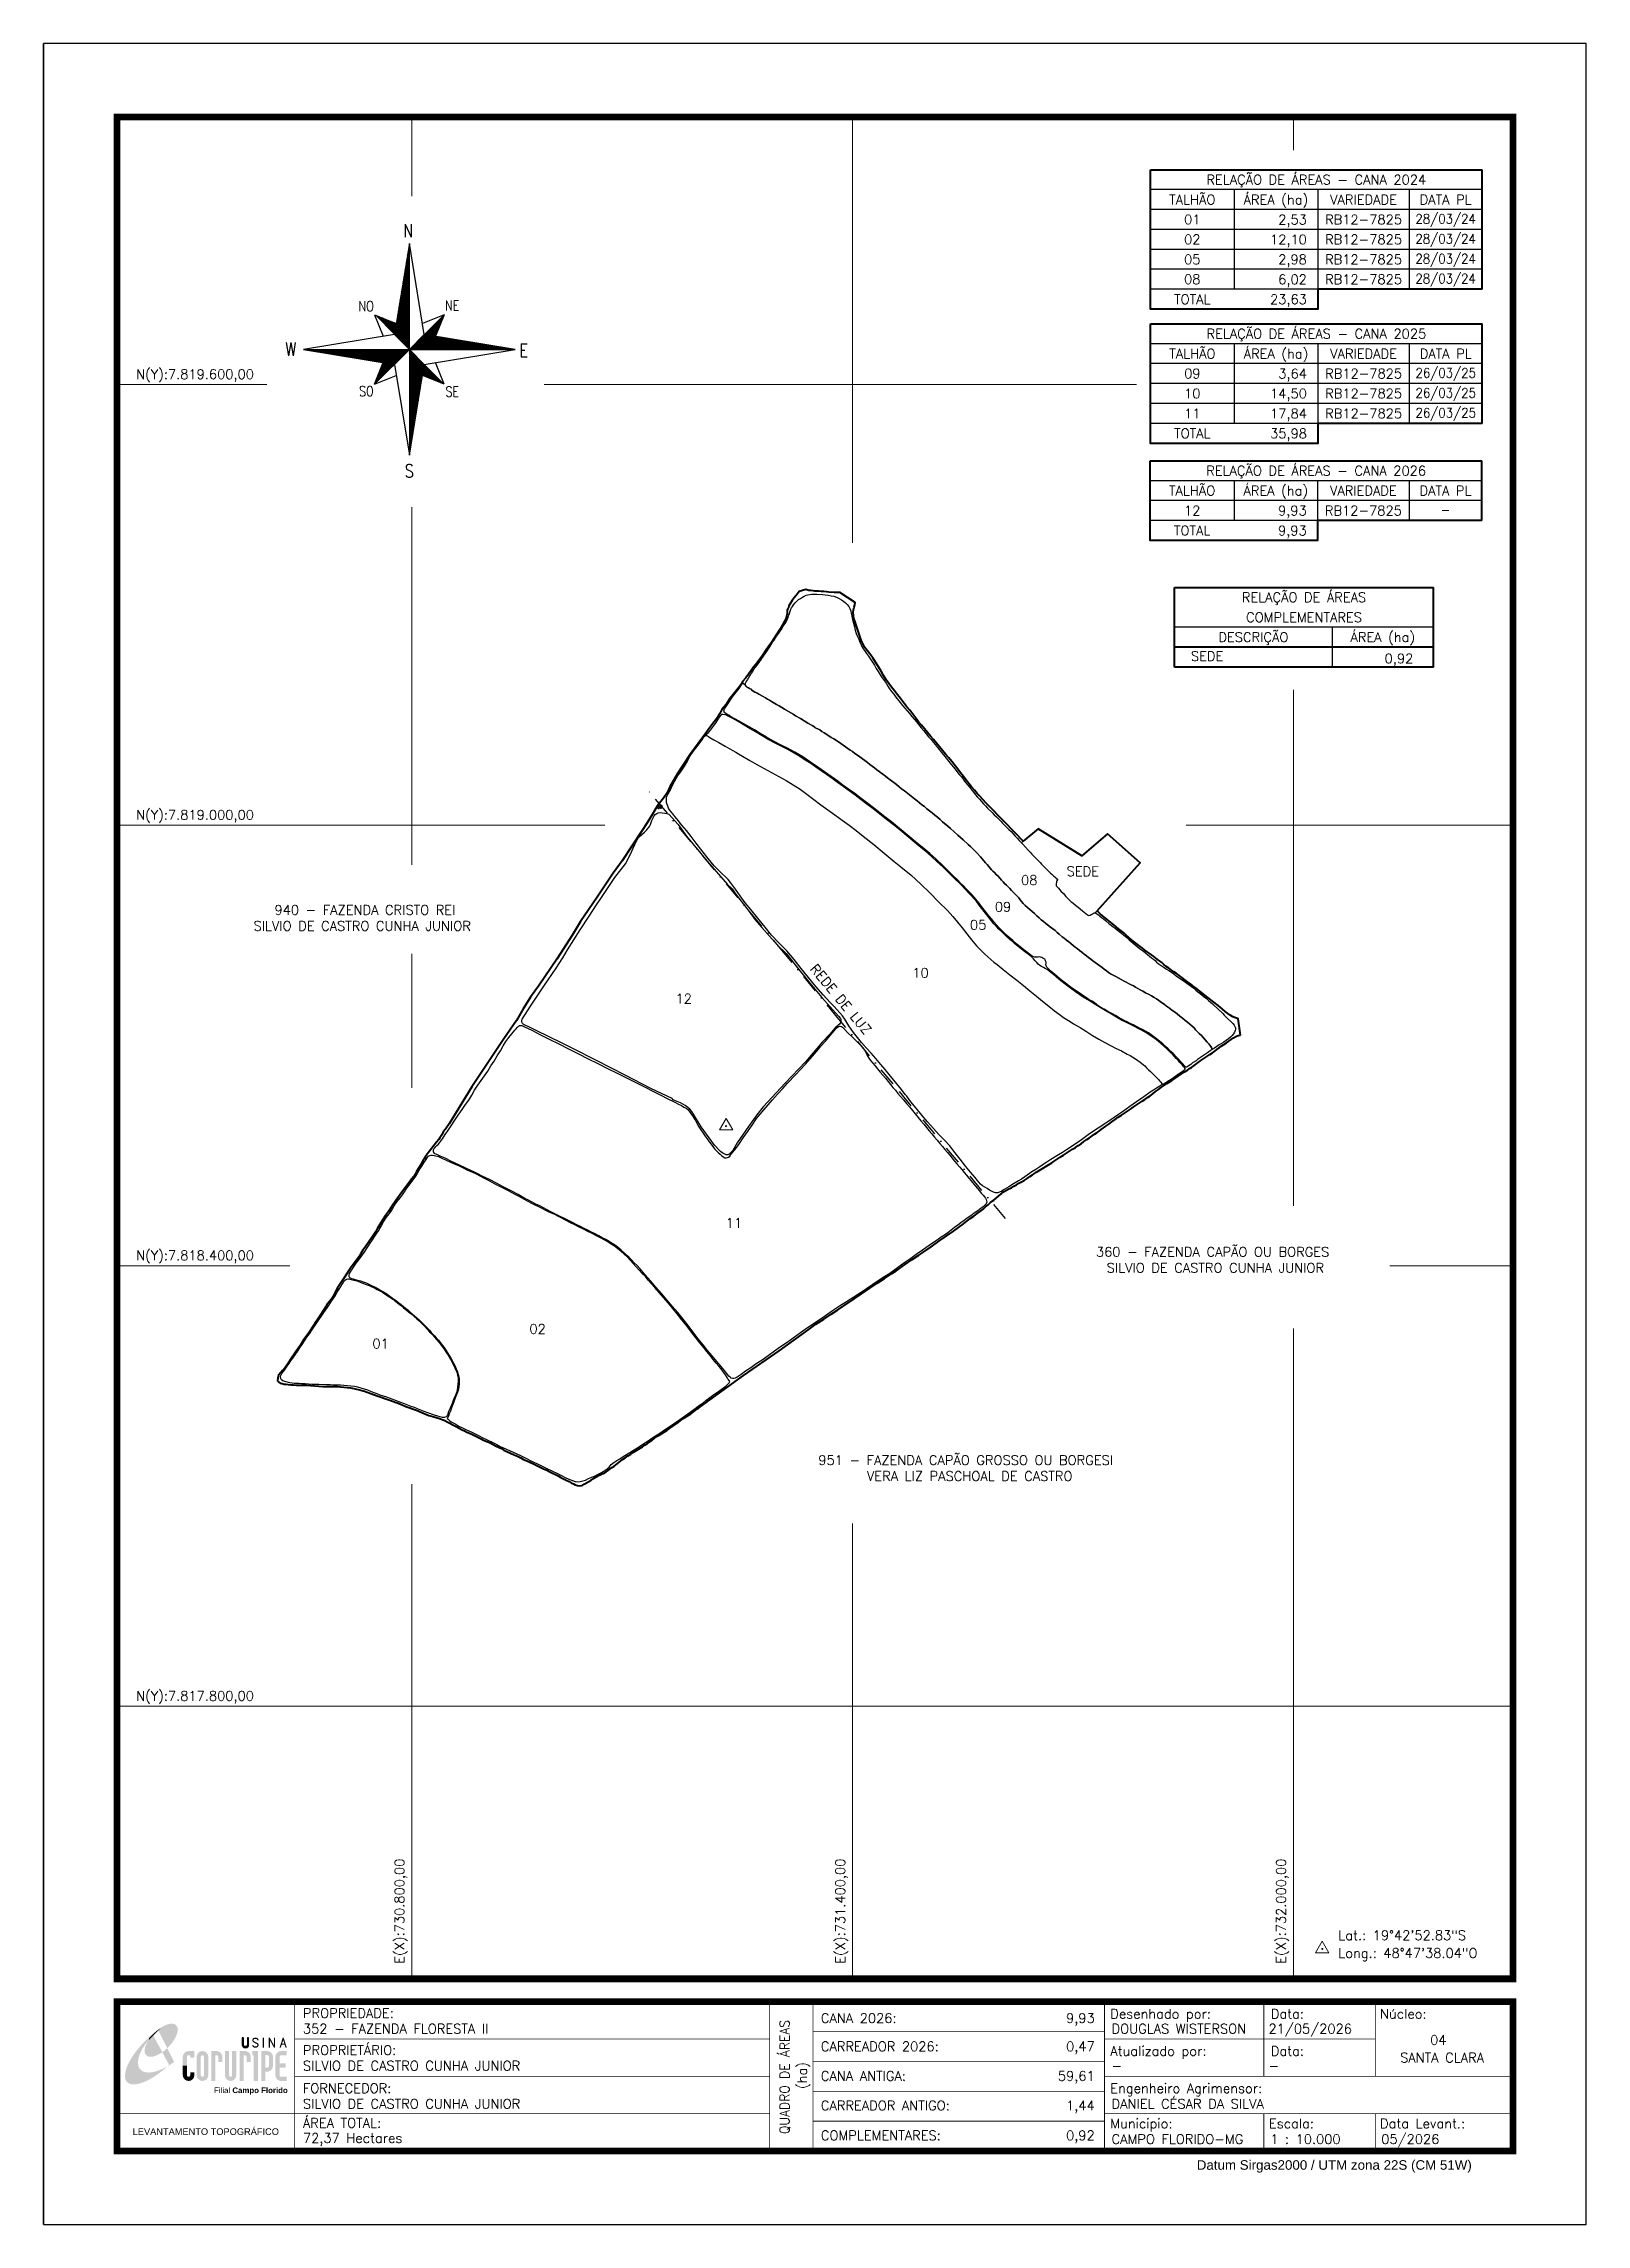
# Model space of a CAD drawing. Extents: x 730299 to 732399, y 7817094 to 7820064.
import ezdxf
from ezdxf.enums import TextEntityAlignment as Align

# ---------------------------------------------------------------- set-up
doc = ezdxf.new("R2010")
doc.units = 0
doc.header["$MEASUREMENT"] = 0
for name, pattern in [('CONTINUO', [0]), ('DASHDOT', [1, 0.5, -0.25, 0, -0.25]), ('LIN0', [0])]:
    doc.linetypes.add(name, pattern=pattern)
doc.layers.add('0114000352', color=1, linetype='Continuous', lineweight=40)
doc.layers.add('MALHA', color=8, linetype='Continuous', lineweight=13)
for name, color, linetype in [('0114000352001', 5, 'Continuous'), ('0114000352002', 5, 'Continuous'), ('0114000352005', 5, 'Continuous'), ('0114000352008', 5, 'Continuous'), ('0114000352009', 5, 'Continuous'), ('0114000352010', 5, 'Continuous'), ('0114000352011', 5, 'Continuous'), ('0114000352012', 5, 'Continuous'), ('CONFRONTANTES', 7, 'Continuous'), ('H-ÁRVORE', 94, 'Continuous'), ('MARGEM', 7, 'CONTINUO'), ('QUADRO_DE_AREAS_CANA_2026', 7, 'Continuous'), ('QUADRO_DE_AREAS_CANA_ANTIGA', 7, 'Continuous'), ('QUADRO_DE_AREAS_COMPLEMENTARES', 7, 'Continuous'), ('REDE_DE_LUZ', 6, 'DASHDOT'), ('SEDE', 7, 'Continuous'), ('SETA_NORTE', 3, 'Continuous'), ('TEXTO', 7, 'Continuous')]:
    doc.layers.add(name, color=color, linetype=linetype)
doc.styles.add('ARIAL', font='arial.ttf')
doc.styles.add('marcelo', font='arial.ttf')
doc.styles.add('ROMANS', font='romans')
doc.styles.add('SIMPLEX', font='simplex', dxfattribs={"height": 0.2})
doc.styles.get("Standard").update_dxf_attribs({"font": 'arial.ttf'})

msp = doc.modelspace()

# ---------------------------------------------------------------- texts
at = {"layer": 'CONFRONTANTES', "color": 7, "linetype": 'Continuous', "style": 'SIMPLEX'}
for s, p in [('940 - FAZENDA CRISTO REI', (730613, 7818878, 225.5)), ('SILVIO DE CASTRO CUNHA JUNIOR', (730584.5, 7818856.3, 225.5)), ('360 - FAZENDA CAPÃO OU BORGES', (731731.2, 7818412.4, 225.5)), ('SILVIO DE CASTRO CUNHA JUNIOR', (731745.8, 7818390.7, 225.5)), ('951 - FAZENDA CAPÃO GROSSO OU BORGESI', (731353.3, 7818128.7, 225.5)), ('VERA LIZ PASCHOAL DE CASTRO', (731419.5, 7818107, 225.5))]:
    msp.add_text(s, height=13, dxfattribs=at).set_placement(p)
at = {"layer": 'MALHA', "style": 'SIMPLEX'}
for s, p in [('N(Y):7.819.600,00', (730504.8, 7819614.1)), ('N(Y):7.819.000,00', (730504.8, 7819014.1)), ('N(Y):7.818.400,00', (730504.8, 7818414.1)), ('N(Y):7.817.800,00', (730504.8, 7817814.1))]:
    msp.add_text(s, height=13, dxfattribs=at).set_placement(p, align=Align.MIDDLE_CENTER)
for s, p in [('E(X):730.800,00', (730783.1, 7817520.9)), ('E(X):731.400,00', (731383.1, 7817520.9)), ('E(X):732.000,00', (731983.1, 7817520.9))]:
    msp.add_text(s, height=13, rotation=90, dxfattribs=at).set_placement(p, align=Align.MIDDLE_CENTER)
at = {"layer": 'MARGEM', "color": 7, "linetype": 'Continuous', "style": 'SIMPLEX'}
for s, p in [('352 - FAZENDA FLORESTA II ', (730651.7, 7817367.4)), ('CANA 2026:', (731356.7, 7817381.8)), ('DOUGLAS WISTERSON', (731752.4, 7817367.4)), ('21/05/2026', (731966, 7817367.4)), ('CARREADOR 2026:', (731356.7, 7817343.3)), ('SILVIO DE CASTRO CUNHA JUNIOR', (730651.7, 7817317)), ('-', (731752.4, 7817317)), ('-', (731966, 7817317)), ('CANA ANTIGA:', (731356.7, 7817303)), ('SILVIO DE CASTRO CUNHA JUNIOR', (730651.7, 7817265.1)), ('CARREADOR ANTIGO:', (731356.7, 7817262.8)), ('DANIEL CÉSAR DA SILVA', (731752.4, 7817265.1)), ('72,37 Hectares', (730651.7, 7817218.5)), ('COMPLEMENTARES:', (731356.7, 7817222.1)), ('05/2026', (732119.5, 7817217)), ('CAMPO FLORIDO-MG ', (731752.4, 7817217)), ('1 : 10.000', (731968.4, 7817217))]:
    msp.add_text(s, height=13, dxfattribs=at).set_placement(p, align=Align.TOP_LEFT)
at = {"layer": 'MARGEM', "color": 7, "linetype": 'Continuous', "lineweight": 9}
for s, style, p in [('PROPRIEDADE:', 'SIMPLEX', (730651.7, 7817388.6)), ('Desenhado por:', 'SIMPLEX', (731750.7, 7817387.6)), ('Data:', 'SIMPLEX', (731969.3, 7817387.6)), ('Núcleo:', 'SIMPLEX', (732117.8, 7817387.6)), ('PROPRIETÁRIO:', 'SIMPLEX', (730651.7, 7817338.2)), ('Atualizado por:', 'SIMPLEX', (731750.7, 7817337)), ('Data:', 'SIMPLEX', (731969.3, 7817337)), ('FORNECEDOR:', 'SIMPLEX', (730651.7, 7817286.3)), ('Engenheiro Agrimensor:', 'SIMPLEX', (731750.7, 7817286.3)), ('ÁREA TOTAL:', 'SIMPLEX', (730651.7, 7817239)), ('Municipio:', 'SIMPLEX', (731750.7, 7817238.2)), ('Escala:', 'SIMPLEX', (731966.7, 7817238.2)), ('Data Levant.:', 'SIMPLEX', (732117.8, 7817238.2)), ('Datum Sirgas2000 / UTM zona 22S (CM 51W)', 'marcelo', (731868.4, 7817181.8))]:
    msp.add_text(s, height=13, dxfattribs=dict(at, style=style)).set_placement(p, align=Align.TOP_LEFT)
at = {"layer": 'MARGEM', "color": 7, "linetype": 'Continuous', "style": 'SIMPLEX', "width": 0.95}
msp.add_text('QUADRO DE ÁREAS', height=13, rotation=90, dxfattribs=at).set_placement((731307.4, 7817295.1), align=Align.MIDDLE_CENTER)
at = {"layer": 'MARGEM', "color": 7, "linetype": 'Continuous', "style": 'SIMPLEX'}
for s, p in [('9,93', (731729.5, 7817381.8)), ('0,47', (731729.5, 7817343.3)), ('59,61', (731729.5, 7817303)), ('1,44', (731729.5, 7817262.8)), ('0,92', (731729.5, 7817222.1))]:
    msp.add_text(s, height=13, dxfattribs=at).set_placement(p, align=Align.TOP_RIGHT)
for s, p in [('04', (732197.2, 7817345.5)), ('SANTA CLARA ', (732206.8, 7817321.5))]:
    msp.add_text(s, height=13, dxfattribs=at).set_placement(p, align=Align.MIDDLE_CENTER)
msp.add_text('(ha)', height=13, rotation=90, dxfattribs=at).set_placement((731331.2, 7817297.1), align=Align.MIDDLE_CENTER)
at = {"layer": 'MARGEM', "color": 7, "linetype": 'ByBlock'}
msp.add_text('LEVANTAMENTO TOPOGRÁFICO', height=9, dxfattribs=at).set_placement((730519.5, 7817220.7), align=Align.MIDDLE_CENTER)
at = {"layer": 'QUADRO_DE_AREAS_CANA_2026', "linetype": 'Continuous', "style": 'SIMPLEX'}
for s, p in [('RELAÇÃO DE ÁREAS - CANA 2026', (732030.9, 7819482.7)), ('TALHÃO', (731862.1, 7819455.6)), ('ÁREA (ha)', (731976, 7819455.6)), ('VARIEDADE', (732095.2, 7819455.6)), ('DATA PL', (732207, 7819455.6)), ('12', (731862.1, 7819428.4)), ('RB12-7825', (732095.2, 7819428.4)), ('TOTAL', (731862.1, 7819401.3))]:
    msp.add_text(s, height=13, dxfattribs=at).set_placement(p, align=Align.MIDDLE_CENTER)
for p in [(732018.1, 7819421.9), (732018.1, 7819394.7)]:
    msp.add_text('9,93', height=13, dxfattribs=at).set_placement(p, align=Align.RIGHT)
at = {"layer": 'QUADRO_DE_AREAS_CANA_2026', "linetype": 'Continuous', "style": 'SIMPLEX', "width": 0.9}
msp.add_text('-', height=13, dxfattribs=at).set_placement((732207, 7819429.3), align=Align.MIDDLE_CENTER)
at = {"layer": 'QUADRO_DE_AREAS_CANA_ANTIGA', "linetype": 'Continuous', "style": 'SIMPLEX'}
for s, p in [('TALHÃO', (731862.3, 7819851.9)), ('RELAÇÃO DE ÁREAS - CANA 2024', (732031.1, 7819879.1)), ('ÁREA (ha)', (731976.2, 7819851.9)), ('VARIEDADE', (732095.4, 7819851.9)), ('DATA PL', (732207.2, 7819851.9)), ('01', (731862.3, 7819824.8)), ('02', (731862.3, 7819797.7)), ('RB12-7825', (732095.4, 7819824.8)), ('RB12-7825', (732095.4, 7819797.7)), ('05', (731862.3, 7819770.5)), ('RB12-7825', (732095.4, 7819770.5)), ('08', (731862.3, 7819743.4)), ('RB12-7825', (732095.4, 7819743.4)), ('TOTAL', (731862.3, 7819716.2)), ('RELAÇÃO DE ÁREAS - CANA 2025', (732031.2, 7819669.3)), ('TALHÃO', (731862.4, 7819642.1)), ('ÁREA (ha)', (731976.3, 7819642.1)), ('VARIEDADE', (732095.5, 7819642.1)), ('DATA PL', (732207.3, 7819642.1)), ('09', (731862.4, 7819615)), ('10', (731862.4, 7819587.8)), ('RB12-7825', (732095.5, 7819615)), ('RB12-7825', (732095.5, 7819587.8)), ('11', (731862.4, 7819560.7)), ('RB12-7825', (732095.5, 7819560.7)), ('TOTAL', (731862.4, 7819533.6))]:
    msp.add_text(s, height=13, dxfattribs=at).set_placement(p, align=Align.MIDDLE_CENTER)
at = {"layer": 'QUADRO_DE_AREAS_CANA_ANTIGA', "linetype": 'Continuous', "style": 'SIMPLEX', "width": 0.9}
for s, p in [('28/03/24', (732207.2, 7819825.7)), ('28/03/24', (732207.2, 7819798.5)), ('28/03/24', (732207.2, 7819771.4)), ('28/03/24', (732207.2, 7819744.3)), ('26/03/25', (732207.3, 7819615.9)), ('26/03/25', (732207.3, 7819588.7)), ('26/03/25', (732207.3, 7819561.6))]:
    msp.add_text(s, height=13, dxfattribs=at).set_placement(p, align=Align.MIDDLE_CENTER)
at = {"layer": 'QUADRO_DE_AREAS_CANA_ANTIGA', "linetype": 'Continuous', "style": 'SIMPLEX'}
for s, p in [('12,10', (732018.3, 7819791.1)), ('2,53', (732018.3, 7819818.2)), ('2,98', (732018.3, 7819764)), ('6,02', (732018.3, 7819736.8)), ('23,63', (732018.3, 7819709.7)), ('14,50', (732018.4, 7819581.3)), ('3,64', (732018.4, 7819608.4)), ('17,84', (732018.4, 7819554.1)), ('35,98', (732018.4, 7819527))]:
    msp.add_text(s, height=13, dxfattribs=at).set_placement(p, align=Align.RIGHT)
at = {"layer": 'QUADRO_DE_AREAS_COMPLEMENTARES', "linetype": 'Continuous', "style": 'SIMPLEX'}
for s, p in [('RELAÇÃO DE ÁREAS', (732014.4, 7819310.3)), ('COMPLEMENTARES', (732014.4, 7819283.1)), ('DESCRIÇÃO', (731945.5, 7819256)), ('ÁREA (ha)', (732121.6, 7819256))]:
    msp.add_text(s, height=13, dxfattribs=at).set_placement(p, align=Align.MIDDLE_CENTER)
msp.add_text('SEDE', height=13, dxfattribs=at).set_placement((731860.5, 7819230.2), align=Align.MIDDLE_LEFT)
msp.add_text('0,92', height=13, dxfattribs=at).set_placement((732163.1, 7819220.5), align=Align.RIGHT)
at = {"layer": 'TEXTO', "color": 7, "linetype": 'ByBlock', "style": 'SIMPLEX'}
msp.add_text('SEDE', height=13, rotation=359.6574, dxfattribs=at).set_placement((731691.3, 7818930.7))
at = {"layer": 'TEXTO', "color": 7, "style": 'SIMPLEX'}
for s, p in [('08', (731629.2, 7818918.7)), ('09', (731593.5, 7818882.3)), ('05', (731559.7, 7818857.8, 635.3)), ('10', (731481.2, 7818792.4, 635.3)), ('12', (731158.9, 7818757.3)), ('11', (731227.2, 7818451.8)), ('02', (730960, 7818307.4)), ('01', (730746.3, 7818287.4, 225.5))]:
    msp.add_text(s, height=13, dxfattribs=at).set_placement(p)
at = {"layer": 'TEXTO', "color": 6, "style": 'SIMPLEX'}
msp.add_text('REDE DE LUZ', height=13, rotation=309.827, dxfattribs=at).set_placement((731341.3, 7818803.9))
at = {"layer": 'TEXTO', "linetype": 'ByBlock', "style": 'SIMPLEX'}
for s, p in [('Lat.: 19°42\'52.83"S', (732061.1, 7817481.6, 656.8)), ('Long.: 48°47\'38.04"O', (732061.1, 7817457.4, 656.8))]:
    msp.add_text(s, height=13, dxfattribs=at).set_placement(p)

# ---------------------------------------------------------------- blocks, each defined once
blk = doc.blocks.new('ÁRVORE')
at = {"layer": 'H-ÁRVORE', "linetype": 'CONTINUO'}
blk.add_polyline3d([(737194, 7797022, 0), (737194, 7797021, 0), (737193, 7797021, 0), (737192, 7797022, 0), (737192, 7797022, 0), (737192, 7797023, 0), (737192, 7797023, 0), (737192, 7797024, 0), (737192, 7797024, 0), (737193, 7797025, 0), (737192, 7797025, 0), (737192, 7797025, 0), (737192, 7797026, 0), (737191, 7797026, 0), (737192, 7797027, 0), (737192, 7797027, 0), (737193, 7797028, 0), (737193, 7797028, 0), (737194, 7797028, 0), (737194, 7797027, 0), (737194, 7797027, 0), (737194, 7797028, 0), (737195, 7797028, 0), (737195, 7797028, 0), (737195, 7797029, 0), (737196, 7797029, 0), (737196, 7797029, 0), (737197, 7797029, 0), (737197, 7797029, 0), (737197, 7797028, 0), (737197, 7797028, 0), (737198, 7797027, 0), (737197, 7797026, 0), (737198, 7797026, 0), (737198, 7797026, 0), (737199, 7797026, 0), (737199, 7797025, 0), (737199, 7797024, 0), (737199, 7797024, 0), (737199, 7797023, 0), (737198, 7797023, 0), (737197, 7797023, 0), (737198, 7797022, 0), (737198, 7797021, 0), (737197, 7797021, 0), (737197, 7797021, 0), (737196, 7797021, 0), (737196, 7797021, 0), (737195, 7797021, 0), (737195, 7797021, 0), (737195, 7797022, 0), (737195, 7797022, 0)], dxfattribs=at)
blk = doc.blocks.new('A$C309442C0')
at = {"layer": 'SETA_NORTE', "linetype": 'Continuous'}
h = blk.add_hatch(dxfattribs=at)
h.set_pattern_fill('ANSI31', color=256, scale=0.1375, angle=-90, style=0)
h.set_pattern_definition([(315, (-215853.3434, 13873.16845), (0.3086963042, 0.3086963042), [])])
h.paths.add_polyline_path([(73.5, 97.4), (74.7, 104.9), (60, 110.8)])
h = blk.add_hatch(dxfattribs=at)
h.set_pattern_fill('ANSI31', color=256, scale=0.1375, angle=180, style=0)
h.set_pattern_definition([(225, (13869.59828, 216024.21475), (0.3086963042, -0.3086963042), [])])
h.paths.add_polyline_path([(93.8, 97.4), (101.4, 96.2), (107.3, 110.8)])
h = blk.add_hatch(dxfattribs=at)
h.set_pattern_fill('ANSI31', color=256, scale=0.1375, style=0)
h.set_pattern_definition([(45, (-13702.2971, -215849.77324), (-0.3086963042, 0.3086963042), [])])
h.paths.add_polyline_path([(73.5, 77), (65.9, 78.3), (60, 63.6)])
h = blk.add_hatch(dxfattribs=at)
h.set_pattern_fill('ANSI31', color=256, scale=0.1375, angle=90, style=0)
h.set_pattern_definition([(135, (216020.6446, -13698.72693), (-0.3086963042, -0.3086963042), [])])
h.paths.add_polyline_path([(93.8, 77), (92.6, 69.5), (107.3, 63.6)])
for p, q in [((81.6, 146.8), (83.7, 148.9)), ((81.7, 147.6), (83.7, 149.5)), ((81.8, 148.3), (83.7, 150.1)), ((82, 149.1), (83.7, 150.8)), ((82.1, 149.9), (83.7, 151.4)), ((82.2, 150.6), (83.7, 152.1)), ((82.3, 151.4), (83.7, 152.7)), ((82.5, 152.2), (83.7, 153.3)), ((82.6, 152.9), (83.7, 154)), ((82.7, 153.7), (83.7, 154.6)), ((82.9, 154.4), (83.7, 155.2)), ((83, 155.2), (83.7, 155.9)), ((83.1, 156), (83.7, 156.5)), ((83.2, 156.7), (83.7, 157.2)), ((83.4, 157.5), (83.7, 157.8)), ((83.5, 158.3), (83.7, 158.4)), ((83.6, 159), (83.7, 159.1)), ((78.7, 129.3), (83.7, 134.2)), ((78.8, 130), (83.7, 134.9)), ((79, 130.8), (83.7, 135.5)), ((79.1, 131.6), (83.7, 136.1)), ((79.2, 132.3), (83.7, 136.8)), ((79.3, 133.1), (83.7, 137.4)), ((79.5, 133.8), (83.7, 138)), ((79.6, 134.6), (83.7, 138.7)), ((79.7, 135.4), (83.7, 139.3)), ((79.8, 136.1), (83.7, 140)), ((80, 136.9), (83.7, 140.6)), ((80.1, 137.7), (83.7, 141.2)), ((80.2, 138.4), (83.7, 141.9)), ((80.3, 139.2), (83.7, 142.5)), ((80.5, 139.9), (83.7, 143.1)), ((80.6, 140.7), (83.7, 143.8)), ((80.7, 141.5), (83.7, 144.4)), ((80.8, 142.2), (83.7, 145)), ((81, 143), (83.7, 145.7)), ((81.1, 143.8), (83.7, 146.3)), ((81.2, 144.5), (83.7, 147)), ((81.3, 145.3), (83.7, 147.6)), ((81.5, 146.1), (83.7, 148.2)), ((75.7, 111), (83.7, 118.9)), ((75.8, 111.7), (83.7, 119.6)), ((75.9, 112.5), (83.7, 120.2)), ((76.1, 113.3), (83.7, 120.8)), ((76.2, 114), (83.7, 121.5)), ((76.3, 114.8), (83.7, 122.1)), ((76.4, 115.5), (83.7, 122.8)), ((76.6, 116.3), (83.7, 123.4)), ((76.7, 117.1), (83.7, 124)), ((76.8, 117.8), (83.7, 124.7)), ((76.9, 118.6), (83.7, 125.3)), ((77.1, 119.4), (83.7, 125.9)), ((77.2, 120.1), (83.7, 126.6)), ((77.3, 120.9), (83.7, 127.2)), ((77.4, 121.6), (83.7, 127.8)), ((77.6, 122.4), (83.7, 128.5)), ((77.7, 123.2), (83.7, 129.1)), ((77.8, 123.9), (83.7, 129.8)), ((78, 124.7), (83.7, 130.4)), ((78.1, 125.5), (83.7, 131)), ((78.2, 126.2), (83.7, 131.7)), ((78.3, 127), (83.7, 132.3)), ((78.5, 127.7), (83.7, 132.9)), ((78.6, 128.5), (83.7, 133.6)), ((60, 110.8), (74.7, 104.9)), ((60, 110.8), (65.9, 96.2)), ((73.5, 97.3), (83.7, 107.5)), ((73.6, 98), (83.7, 108.1)), ((73.7, 98.8), (83.7, 108.7)), ((73.8, 99.5), (83.7, 109.4)), ((73.8, 97), (83.7, 106.8)), ((73.9, 100.3), (83.7, 110)), ((74.1, 101.1), (83.7, 110.6)), ((74.2, 101.8), (83.7, 111.3)), ((74.2, 96.7), (83.7, 106.2)), ((74.3, 102.6), (83.7, 111.9)), ((74.4, 103.3), (83.7, 112.6)), ((74.5, 96.4), (83.7, 105.6)), ((74.6, 104.1), (83.7, 113.2)), ((74.7, 104.9), (83.7, 113.8)), ((74.8, 105.6), (83.7, 114.5)), ((74.8, 96.1), (83.7, 104.9)), ((74.9, 106.4), (83.7, 115.1)), ((75.1, 107.2), (83.7, 115.7)), ((75.1, 95.7), (83.7, 104.3)), ((75.2, 107.9), (83.7, 116.4)), ((75.3, 108.7), (83.7, 117)), ((75.4, 109.4), (83.7, 117.7)), ((75.6, 110.2), (83.7, 118.3)), ((107.3, 110.8), (92.6, 104.9)), ((107.3, 110.8), (101.4, 96.2)), ((75.4, 95.4), (83.7, 103.6)), ((75.8, 95.1), (83.7, 103)), ((76.1, 94.8), (83.7, 102.4)), ((76.4, 94.5), (83.7, 101.7)), ((76.7, 94.2), (83.7, 101.1)), ((77, 93.8), (83.7, 100.5)), ((77.4, 93.5), (83.7, 99.8)), ((77.7, 93.2), (83.7, 99.2)), ((78, 92.9), (83.7, 98.5)), ((78.3, 92.6), (83.7, 97.9)), ((78.6, 92.2), (83.7, 97.3)), ((78.9, 91.9), (83.7, 96.6)), ((79.3, 91.6), (83.7, 96)), ((79.6, 91.3), (83.7, 95.4)), ((79.9, 91), (83.7, 94.7)), ((80.2, 90.7), (83.7, 94.1)), ((80.5, 90.3), (83.7, 93.4)), ((80.9, 90), (83.7, 92.8)), ((81.2, 89.7), (83.7, 92.2)), ((81.5, 89.4), (83.7, 91.5)), ((81.8, 89.1), (83.7, 90.9)), ((82.1, 88.7), (83.7, 90.3)), ((82.4, 88.4), (83.7, 89.6)), ((83.8, 87.2), (94, 97.4)), ((84.4, 87.2), (94.5, 97.3)), ((85.1, 87.2), (95.1, 97.2)), ((85.7, 87.2), (95.6, 97.1)), ((86.3, 87.2), (96.2, 97)), ((87, 87.2), (96.7, 96.9)), ((87.6, 87.2), (97.2, 96.9)), ((88.3, 87.2), (97.8, 96.8)), ((88.9, 87.2), (98.3, 96.7)), ((89.5, 87.2), (98.9, 96.6)), ((90.2, 87.2), (99.4, 96.5)), ((90.8, 87.2), (100, 96.4)), ((91.4, 87.2), (100.5, 96.3)), ((92.1, 87.2), (101.1, 96.2)), ((92.7, 87.2), (101.6, 96.1)), ((93.4, 87.2), (102.2, 96)), ((94, 87.2), (102.7, 96)), ((94.6, 87.2), (103.3, 95.9)), ((95.3, 87.2), (103.8, 95.8)), ((95.9, 87.2), (104.4, 95.7)), ((96.5, 87.2), (104.9, 95.6)), ((97.2, 87.2), (105.5, 95.5)), ((97.8, 87.2), (106, 95.4)), ((98.4, 87.2), (106.5, 95.3)), ((99.1, 87.2), (107.1, 95.2)), ((99.7, 87.2), (107.6, 95.1)), ((100.4, 87.2), (108.2, 95.1)), ((101, 87.2), (108.7, 95)), ((101.6, 87.2), (109.3, 94.9)), ((102.3, 87.2), (109.8, 94.8)), ((102.9, 87.2), (110.4, 94.7)), ((103.5, 87.2), (110.9, 94.6)), ((104.2, 87.2), (111.5, 94.5)), ((104.8, 87.2), (112, 94.4)), ((105.5, 87.2), (112.6, 94.3)), ((106.1, 87.2), (113.1, 94.2)), ((106.7, 87.2), (113.7, 94.1)), ((107.4, 87.2), (114.2, 94.1)), ((108, 87.2), (114.8, 94)), ((108.6, 87.2), (115.3, 93.9)), ((109.3, 87.2), (115.8, 93.8)), ((109.9, 87.2), (116.4, 93.7)), ((110.6, 87.2), (116.9, 93.6)), ((111.2, 87.2), (117.5, 93.5)), ((111.8, 87.2), (118, 93.4)), ((112.5, 87.2), (118.6, 93.3)), ((113.1, 87.2), (119.1, 93.2)), ((113.7, 87.2), (119.7, 93.2)), ((114.4, 87.2), (120.2, 93.1)), ((115, 87.2), (120.8, 93)), ((115.6, 87.2), (121.3, 92.9)), ((116.3, 87.2), (121.9, 92.8)), ((116.9, 87.2), (122.4, 92.7)), ((117.6, 87.2), (123, 92.6)), ((118.2, 87.2), (123.5, 92.5)), ((118.8, 87.2), (124, 92.4)), ((119.5, 87.2), (124.6, 92.3)), ((120.1, 87.2), (125.1, 92.3)), ((120.7, 87.2), (125.7, 92.2)), ((121.4, 87.2), (126.2, 92.1)), ((122, 87.2), (126.8, 92)), ((122.7, 87.2), (127.3, 91.9)), ((123.3, 87.2), (127.9, 91.8)), ((123.9, 87.2), (128.4, 91.7)), ((124.6, 87.2), (129, 91.6)), ((125.2, 87.2), (129.5, 91.5)), ((125.8, 87.2), (130.1, 91.4)), ((126.5, 87.2), (130.6, 91.4)), ((127.1, 87.2), (131.2, 91.3)), ((127.8, 87.2), (131.7, 91.2)), ((128.4, 87.2), (132.3, 91.1)), ((129, 87.2), (132.8, 91)), ((129.7, 87.2), (133.3, 90.9)), ((130.3, 87.2), (133.9, 90.8)), ((130.9, 87.2), (134.4, 90.7)), ((131.6, 87.2), (135, 90.6)), ((132.2, 87.2), (135.5, 90.5)), ((132.8, 87.2), (136.1, 90.5)), ((133.5, 87.2), (136.6, 90.4)), ((134.1, 87.2), (137.2, 90.3)), ((134.8, 87.2), (137.7, 90.2)), ((135.4, 87.2), (138.3, 90.1)), ((136, 87.2), (138.8, 90)), ((136.7, 87.2), (139.4, 89.9)), ((137.3, 87.2), (139.9, 89.8)), ((137.9, 87.2), (140.5, 89.7)), ((138.6, 87.2), (141, 89.6)), ((139.2, 87.2), (141.6, 89.6)), ((139.9, 87.2), (142.1, 89.5)), ((140.5, 87.2), (142.6, 89.4)), ((141.1, 87.2), (143.2, 89.3)), ((141.8, 87.2), (143.7, 89.2)), ((142.4, 87.2), (144.3, 89.1)), ((11.8, 87.2), (11.8, 87.2)), ((12.3, 87.1), (12.4, 87.2)), ((12.9, 87), (13.1, 87.2)), ((13.4, 86.9), (13.7, 87.2)), ((14, 86.8), (14.4, 87.2)), ((14.5, 86.7), (15, 87.2)), ((15.1, 86.6), (15.6, 87.2)), ((15.6, 86.6), (16.3, 87.2)), ((16.2, 86.5), (16.9, 87.2)), ((16.7, 86.4), (17.5, 87.2)), ((17.2, 86.3), (18.2, 87.2)), ((17.8, 86.2), (18.8, 87.2)), ((18.3, 86.1), (19.5, 87.2)), ((18.9, 86), (20.1, 87.2)), ((19.4, 85.9), (20.7, 87.2)), ((20, 85.8), (21.4, 87.2)), ((20.5, 85.7), (22, 87.2)), ((21.1, 85.7), (22.6, 87.2)), ((21.6, 85.6), (23.3, 87.2)), ((22.2, 85.5), (23.9, 87.2)), ((22.7, 85.4), (24.6, 87.2)), ((23.3, 85.3), (25.2, 87.2)), ((23.8, 85.2), (25.8, 87.2)), ((24.4, 85.1), (26.5, 87.2)), ((24.9, 85), (27.1, 87.2)), ((25.5, 84.9), (27.7, 87.2)), ((26, 84.8), (28.4, 87.2)), ((26.5, 84.8), (29, 87.2)), ((27.1, 84.7), (29.6, 87.2)), ((27.6, 84.6), (30.3, 87.2)), ((28.2, 84.5), (30.9, 87.2)), ((28.7, 84.4), (31.6, 87.2)), ((29.3, 84.3), (32.2, 87.2)), ((29.8, 84.2), (32.8, 87.2)), ((30.4, 84.1), (33.5, 87.2)), ((30.9, 84), (34.1, 87.2)), ((31.5, 83.9), (34.7, 87.2)), ((32, 83.9), (35.4, 87.2)), ((32.6, 83.8), (36, 87.2)), ((33.1, 83.7), (36.7, 87.2)), ((33.7, 83.6), (37.3, 87.2)), ((34.2, 83.5), (37.9, 87.2)), ((34.7, 83.4), (38.6, 87.2)), ((35.3, 83.3), (39.2, 87.2)), ((35.8, 83.2), (39.8, 87.2)), ((36.4, 83.1), (40.5, 87.2)), ((36.9, 83), (41.1, 87.2)), ((37.5, 83), (41.8, 87.2)), ((38, 82.9), (42.4, 87.2)), ((38.6, 82.8), (43, 87.2)), ((39.1, 82.7), (43.7, 87.2)), ((39.7, 82.6), (44.3, 87.2)), ((40.2, 82.5), (44.9, 87.2)), ((40.8, 82.4), (45.6, 87.2)), ((41.3, 82.3), (46.2, 87.2)), ((41.9, 82.2), (46.8, 87.2)), ((42.4, 82.1), (47.5, 87.2)), ((43, 82.1), (48.1, 87.2)), ((43.5, 82), (48.8, 87.2)), ((44, 81.9), (49.4, 87.2)), ((44.6, 81.8), (50, 87.2)), ((45.1, 81.7), (50.7, 87.2)), ((45.7, 81.6), (51.3, 87.2)), ((46.2, 81.5), (51.9, 87.2)), ((46.8, 81.4), (52.6, 87.2)), ((47.3, 81.3), (53.2, 87.2)), ((47.9, 81.2), (53.9, 87.2)), ((48.4, 81.2), (54.5, 87.2)), ((49, 81.1), (55.1, 87.2)), ((49.5, 81), (55.8, 87.2)), ((50.1, 80.9), (56.4, 87.2)), ((50.6, 80.8), (57, 87.2)), ((51.2, 80.7), (57.7, 87.2)), ((51.7, 80.6), (58.3, 87.2)), ((52.3, 80.5), (59, 87.2)), ((52.8, 80.4), (59.6, 87.2)), ((53.3, 80.3), (60.2, 87.2)), ((53.9, 80.3), (60.9, 87.2)), ((54.4, 80.2), (61.5, 87.2)), ((55, 80.1), (62.1, 87.2)), ((55.5, 80), (62.8, 87.2)), ((56.1, 79.9), (63.4, 87.2)), ((56.6, 79.8), (64, 87.2)), ((57.2, 79.7), (64.7, 87.2)), ((57.7, 79.6), (65.3, 87.2)), ((58.3, 79.5), (66, 87.2)), ((58.8, 79.4), (66.6, 87.2)), ((59.4, 79.4), (67.2, 87.2)), ((59.9, 79.3), (67.9, 87.2)), ((83.7, 87.2), (60, 63.6)), ((60, 63.6), (65.9, 78.3)), ((60.5, 79.2), (68.5, 87.2)), ((61, 79.1), (69.1, 87.2)), ((61.5, 79), (69.8, 87.2)), ((62.1, 78.9), (70.4, 87.2)), ((62.6, 78.8), (71.1, 87.2)), ((63.2, 78.7), (71.7, 87.2)), ((63.7, 78.6), (72.3, 87.2)), ((64.3, 78.5), (73, 87.2)), ((64.8, 78.4), (73.6, 87.2)), ((65.4, 78.4), (74.2, 87.2)), ((65.9, 78.3), (74.9, 87.2)), ((66.5, 78.2), (75.5, 87.2)), ((67, 78.1), (76.2, 87.2)), ((67.6, 78), (76.8, 87.2)), ((68.1, 77.9), (77.4, 87.2)), ((68.7, 77.8), (78.1, 87.2)), ((69.2, 77.7), (78.7, 87.2)), ((69.8, 77.6), (79.3, 87.2)), ((70.3, 77.5), (80, 87.2)), ((70.8, 77.5), (80.6, 87.2)), ((71.4, 77.4), (81.2, 87.2)), ((71.9, 77.3), (81.9, 87.2)), ((72.5, 77.2), (82.5, 87.2)), ((73, 77.1), (83.2, 87.2)), ((82.8, 88.1), (83.7, 89)), ((83.1, 87.8), (83.7, 88.4)), ((83.4, 87.5), (83.7, 87.7)), ((83.7, 87.1), (83.7, 87.1)), ((83.7, 86.4), (84, 86.8)), ((83.7, 85.8), (84.4, 86.5)), ((83.7, 85.2), (84.7, 86.2)), ((83.7, 84.5), (85, 85.9)), ((83.7, 83.9), (85.3, 85.6)), ((83.7, 83.3), (85.6, 85.2)), ((83.7, 82.6), (86, 84.9)), ((83.7, 82), (86.3, 84.6)), ((83.7, 81.3), (86.6, 84.3)), ((83.7, 80.7), (86.9, 84)), ((83.7, 80.1), (87.2, 83.6)), ((83.7, 79.4), (87.5, 83.3)), ((83.7, 78.8), (87.9, 83)), ((83.7, 78.2), (88.2, 82.7)), ((83.7, 77.5), (88.5, 82.4)), ((83.7, 76.9), (88.8, 82.1)), ((83.7, 76.2), (89.1, 81.7)), ((83.7, 75.6), (89.5, 81.4)), ((83.7, 75), (89.8, 81.1)), ((83.7, 74.3), (90.1, 80.8)), ((83.7, 73.7), (90.4, 80.5)), ((83.7, 73.1), (90.7, 80.1)), ((83.7, 72.4), (91, 79.8)), ((83.7, 71.8), (91.4, 79.5)), ((83.7, 71.2), (91.7, 79.2)), ((83.7, 70.5), (92, 78.9)), ((83.7, 69.9), (92.3, 78.5)), ((83.7, 69.2), (92.6, 78.2)), ((83.7, 68.6), (93, 77.9)), ((83.7, 68), (93.3, 77.6)), ((83.7, 67.3), (93.6, 77.3)), ((83.7, 66.7), (93.8, 76.9)), ((83.7, 66.1), (93.7, 76.1)), ((83.7, 65.4), (93.6, 75.3)), ((83.7, 64.8), (93.4, 74.6)), ((107.3, 63.6), (101.4, 78.3)), ((143, 87.2), (144.8, 89)), ((143.7, 87.2), (145.4, 88.9)), ((144.3, 87.2), (145.9, 88.8)), ((144.9, 87.2), (146.5, 88.7)), ((145.6, 87.2), (147, 88.7)), ((146.2, 87.2), (147.6, 88.6)), ((146.9, 87.2), (148.1, 88.5)), ((147.5, 87.2), (148.7, 88.4)), ((148.1, 87.2), (149.2, 88.3)), ((148.8, 87.2), (149.8, 88.2)), ((149.4, 87.2), (150.3, 88.1)), ((150, 87.2), (150.8, 88)), ((150.7, 87.2), (151.4, 87.9)), ((151.3, 87.2), (151.9, 87.8)), ((152, 87.2), (152.5, 87.8)), ((152.6, 87.2), (153, 87.7)), ((153.2, 87.2), (153.6, 87.6)), ((153.9, 87.2), (154.1, 87.5)), ((154.5, 87.2), (154.7, 87.4)), ((155.1, 87.2), (155.2, 87.3)), ((60, 63.6), (74.7, 69.5)), ((83.7, 64.1), (93.3, 73.8)), ((83.7, 63.5), (93.2, 73)), ((83.7, 62.9), (93.1, 72.3)), ((83.7, 62.2), (92.9, 71.5)), ((83.7, 61.6), (92.8, 70.8)), ((83.7, 61), (92.7, 70)), ((83.7, 60.3), (92.6, 69.2)), ((83.7, 59.7), (92.4, 68.5)), ((83.7, 59), (92.3, 67.7)), ((83.7, 58.4), (92.2, 66.9)), ((83.7, 57.8), (92.1, 66.2)), ((83.7, 57.1), (91.9, 65.4)), ((83.7, 56.5), (91.8, 64.7)), ((83.7, 55.9), (91.7, 63.9)), ((83.7, 55.2), (91.6, 63.1)), ((83.7, 54.6), (91.4, 62.4)), ((83.7, 54), (91.3, 61.6)), ((83.7, 53.3), (91.2, 60.8)), ((83.7, 52.7), (91.1, 60.1)), ((107.3, 63.6), (92.6, 69.5)), ((83.7, 52), (90.9, 59.3)), ((83.7, 51.4), (90.8, 58.6)), ((83.7, 50.8), (90.7, 57.8)), ((83.7, 50.1), (90.5, 57)), ((83.7, 49.5), (90.4, 56.3)), ((83.7, 48.9), (90.3, 55.5)), ((83.7, 48.2), (90.2, 54.7)), ((83.7, 47.6), (90, 54)), ((83.7, 46.9), (89.9, 53.2)), ((83.7, 46.3), (89.8, 52.5)), ((83.7, 45.7), (89.7, 51.7)), ((83.7, 45), (89.5, 50.9)), ((83.7, 44.4), (89.4, 50.2)), ((83.7, 43.8), (89.3, 49.4)), ((83.7, 43.1), (89.2, 48.6)), ((83.7, 42.5), (89, 47.9)), ((83.7, 41.8), (88.9, 47.1)), ((83.7, 41.2), (88.8, 46.3)), ((83.7, 40.6), (88.7, 45.6)), ((83.7, 39.9), (88.5, 44.8)), ((83.7, 39.3), (88.4, 44.1)), ((83.7, 38.7), (88.3, 43.3)), ((83.7, 38), (88.2, 42.5)), ((83.7, 37.4), (88, 41.8)), ((83.7, 36.8), (87.9, 41)), ((83.7, 36.1), (87.8, 40.2)), ((83.7, 35.5), (87.7, 39.5)), ((83.7, 34.8), (87.5, 38.7)), ((83.7, 34.2), (87.4, 38)), ((83.7, 33.6), (87.3, 37.2)), ((83.7, 32.9), (87.2, 36.4)), ((83.7, 32.3), (87, 35.7)), ((83.7, 31.7), (86.9, 34.9)), ((83.7, 31), (86.8, 34.1)), ((83.7, 30.4), (86.7, 33.4)), ((83.7, 29.7), (86.5, 32.6)), ((83.7, 29.1), (86.4, 31.9)), ((83.7, 28.5), (86.3, 31.1)), ((83.7, 27.8), (86.2, 30.3)), ((83.7, 27.2), (86, 29.6)), ((83.7, 26.6), (85.9, 28.8)), ((83.7, 25.9), (85.8, 28)), ((83.7, 25.3), (85.6, 27.3)), ((83.7, 24.6), (85.5, 26.5)), ((83.7, 24), (85.4, 25.8)), ((83.7, 23.4), (85.3, 25)), ((83.7, 22.7), (85.1, 24.2)), ((83.7, 22.1), (85, 23.5)), ((83.7, 21.5), (84.9, 22.7)), ((83.7, 20.8), (84.8, 21.9)), ((83.7, 20.2), (84.6, 21.2)), ((83.7, 19.6), (84.5, 20.4)), ((83.7, 18.9), (84.4, 19.7)), ((83.7, 18.3), (84.3, 18.9)), ((83.7, 17.6), (84.1, 18.1)), ((83.7, 17), (84, 17.4)), ((83.7, 16.4), (83.9, 16.6)), ((83.7, 15.7), (83.8, 15.8))]:
    blk.add_line(p, q, dxfattribs=at)
blk.add_lwpolyline([(93.8, 77), (155.7, 87.2), (93.8, 97.4), (83.7, 159.3), (73.5, 97.4), (11.6, 87.2), (73.5, 77), (83.7, 15.1)], close=True, dxfattribs=at)
for points in [[(83.7, 87.2), (83.7, 159.3)], [(83.7, 87.2), (73.5, 97.4)], [(83.7, 87.2), (93.8, 97.4)], [(11.6, 87.2), (155.7, 87.2)], [(83.7, 87.2), (73.5, 77)], [(83.7, 87.2), (93.8, 77)], [(83.7, 87.2), (83.7, 15.1)]]:
    blk.add_lwpolyline(points, dxfattribs=at)
at = {"layer": 'SETA_NORTE', "color": 7, "lineweight": 30, "style": 'ROMANS', "width": 0.8}
for s, height, p in [('N ', 8.94, (79.5, 163.6)), ('NO', 6.88, (49.1, 113.2)), ('NE', 6.87, (108, 113.7)), ('W', 8.94, (-0.7, 82.9)), ('E', 8.94, (158.6, 82.1)), ('SO', 6.88, (49.5, 55.3)), ('SE', 6.87, (108.3, 55)), ('S', 8.94, (80.6, 0))]:
    blk.add_text(s, height=height, dxfattribs=at).set_placement(p)
blk = doc.blocks.new('A$C78F83FB3')
at = {"layer": 'MARGEM'}
h = blk.add_hatch(color=20, dxfattribs=at)
edge = h.paths.add_edge_path()
edge.add_ellipse((19.49, 23.77), major_axis=(-6.68, -6.67), ratio=0.469426, start_angle=292.73277, end_angle=601.25787)
edge.add_ellipse((22.83, 22.05), major_axis=(12.64, 11.29), ratio=0.457614, start_angle=79.90686, end_angle=107.91393)
edge = h.paths.add_edge_path()
edge.add_ellipse((18.28, 18.7), major_axis=(13.95, 13.59), ratio=0.386848, start_angle=63.96117, end_angle=264.59932)
edge.add_ellipse((22.83, 22.05), major_axis=(12.64, 11.29), ratio=0.457614, start_angle=107.91393, end_angle=245.11815, ccw=False)
edge.add_ellipse((19.49, 23.77), major_axis=(-6.68, -6.67), ratio=0.469426, start_angle=241.25787, end_angle=292.73277, ccw=False)
for color, points in [(20, [(15.46, 26.12), (14.17, 24.81), (14.06, 24.24), (14.39, 23.97), (14.67, 24.54), (19.47, 29.32), (18.48, 28.66), (17.31, 27.78)]), (7, [(58.42, 24.9), (57.9, 24.9), (57.9, 21.73, -0.414214), (57.15, 20.98), (56.84, 20.98, -0.414214), (56.09, 21.73), (56.09, 24.9), (55.57, 24.9), (55.57, 21.73, 0.414214), (56.84, 20.46), (57.15, 20.46, 0.414214), (58.42, 21.73)]), (7, [(61.7, 24.9), (61.23, 24.9, 0.396318), (60.04, 23.78), (60.04, 23.72, 0.151912), (60.39, 22.97), (60.46, 22.92), (62.18, 22), (62.85, 21.83, 0.12407), (62.51, 22.42), (60.75, 23.36, -0.13192), (60.56, 23.77, -0.385578), (61.23, 24.37), (61.7, 24.37, -0.414214), (62.37, 23.7), (62.89, 23.7, 0.414214)]), (7, [(62.37, 23.7), (62.89, 23.7, 0.414214), (61.7, 24.9), (61.23, 24.9, 0.396318), (60.04, 23.78), (60.04, 23.72, 0.151912), (60.39, 22.97), (60.46, 22.92), (62.18, 22), (62.18, 22, -0.131921), (62.37, 21.59, -0.385578), (61.7, 20.98), (61.23, 20.98, -0.414214), (60.56, 21.65), (60.04, 21.65, 0.414214), (61.23, 20.46), (61.7, 20.46, 0.402546), (62.89, 21.61, 0.165292), (62.51, 22.42), (60.75, 23.36, -0.13192), (60.56, 23.77, -0.385578), (61.23, 24.37), (61.7, 24.37, -0.414214)]), (7, [(30.97, 12.46), (29.13, 12.46), (29.13, 8.21, 1), (34.29, 8.21), (34.29, 9.41), (32.45, 9.41), (32.45, 8.21, -1), (30.97, 8.21)])]:
    blk.add_hatch(color=color, dxfattribs=at).paths.add_polyline_path(points)
h = blk.add_hatch(color=7, dxfattribs=at)
h.paths.add_polyline_path([(65.24, 24.9), (64.72, 24.9), (64.72, 20.46), (65.24, 20.46)])
h.paths.add_polyline_path([(67.38, 20.46), (67.9, 20.46), (67.9, 23.74), (69.74, 20.46), (70.23, 20.46), (70.23, 24.9), (69.71, 24.9), (69.71, 21.58), (67.85, 24.9), (67.38, 24.9)])
h.paths.add_polyline_path([(72.17, 20.46), (72.72, 20.46), (73.14, 21.73), (74.49, 21.73), (74.9, 20.46), (75.45, 20.46), (74, 24.9), (73.62, 24.9)])
h.paths.add_polyline_path([(73.81, 23.8), (74.32, 22.25), (73.31, 22.25)], flags=16)
h = blk.add_hatch(color=7, dxfattribs=at)
h.paths.add_polyline_path([(31.71, 18.93, 0.414214), (29.13, 16.35), (29.13, 12.46), (30.97, 12.46), (30.97, 16.35, -0.414214), (31.71, 17.09), (32.45, 17.09), (32.45, 16.02), (34.29, 16.02), (34.29, 18.93)])
h.paths.add_polyline_path([(44.15, 17.09, -0.414214), (44.89, 16.35), (44.89, 14.1), (46.72, 14.1), (46.72, 16.17, 0.433937), (44.15, 18.93), (41.77, 18.93), (41.77, 12.46), (43.61, 12.46), (43.61, 17.09)])
h.paths.add_polyline_path([(43.61, 12.46), (41.77, 12.46), (41.77, 5.62), (43.61, 5.62)])
h.paths.add_polyline_path([(47.92, 12.46), (49.75, 12.46), (49.75, 18.93), (47.92, 18.93)])
h.paths.add_polyline_path([(52.91, 18.93), (51.08, 18.93), (51.08, 12.46), (52.91, 12.46)])
h.paths.add_polyline_path([(51.08, 8.12, -1), (49.75, 8.12), (49.75, 12.46), (47.92, 12.46), (47.92, 8.12, 1), (52.91, 8.12), (52.91, 12.46), (51.08, 12.46)])
h.paths.add_polyline_path([(54.41, 12.46), (56.25, 12.46), (56.25, 17.09), (56.79, 17.09, -0.414214), (57.53, 16.35), (57.53, 14.1), (59.36, 14.1), (59.36, 16.17, 0.433937), (56.79, 18.93), (54.41, 18.93)])
h.paths.add_polyline_path([(56.25, 12.46), (54.41, 12.46), (54.41, 5.62), (56.25, 5.62)])
h.paths.add_polyline_path([(60.73, 12.46), (62.58, 12.46), (62.58, 18.93), (60.02, 18.93), (60.02, 17.08), (60.73, 17.08)])
h.paths.add_polyline_path([(62.58, 12.46), (60.73, 12.46), (60.73, 5.62), (62.58, 5.62)])
h.paths.add_polyline_path([(64.06, 12.46), (65.82, 12.46), (65.82, 17.17), (66.66, 17.17, -0.450417), (67.48, 16.25), (67.48, 12.46), (69.24, 12.46, 0.002307), (69.24, 12.48, 0.005282), (69.23, 12.54, -0.000938), (69.23, 12.53), (69.23, 16.17, 0.433937), (66.66, 18.93), (64.06, 18.93)])
h.paths.add_polyline_path([(64.06, 5.62), (65.82, 5.62), (65.82, 9.77), (66.66, 9.77, 0.426056), (69.24, 12.46), (67.48, 12.46), (67.48, 12.45, -0.450417), (66.66, 11.53), (65.82, 11.53), (65.82, 12.46), (64.06, 12.46)])
h.paths.add_polyline_path([(70.37, 12.46), (74.87, 12.46), (74.87, 13.44), (72.21, 13.44), (72.21, 16.35, -0.414214), (72.95, 17.09), (75.38, 17.09), (75.38, 18.93), (72.95, 18.93, 0.414214), (70.37, 16.35)])
h.paths.add_polyline_path([(72.21, 11.62), (74.87, 11.62), (74.87, 12.46), (70.37, 12.46), (70.37, 8.21, 0.414214), (72.95, 5.62), (75.38, 5.62), (75.38, 7.47), (72.95, 7.47, -0.414214), (72.21, 8.21)])
h = blk.add_hatch(color=7, dxfattribs=at)
h.paths.add_polyline_path([(35.29, 16.35), (35.29, 8.21, 1), (40.46, 8.21, 0.016978), (40.45, 8.38), (40.45, 16.17, 0.433937), (37.88, 18.93), (37.87, 18.93, 0.41391)])
h.paths.add_polyline_path([(38.62, 16.35), (38.62, 8.21, -1), (37.13, 8.21), (37.13, 16.35, -1)], flags=16)
at = {"layer": 'MARGEM', "linetype": 'Continuous'}
blk.add_lwpolyline([(58.42, 24.9), (57.9, 24.9), (57.9, 21.73, -0.414214), (57.15, 20.98), (56.84, 20.98, -0.414214), (56.09, 21.73), (56.09, 24.9), (55.57, 24.9), (55.57, 21.73, 0.414214), (56.84, 20.46), (57.15, 20.46, 0.414214), (58.42, 21.73), (58.42, 24.9)], format="xyb", close=True, dxfattribs=at)
at = {"layer": 'MARGEM', "color": 252, "insert": (43.05, 2.72), "char_height": 2.5, "width": 33.0271, "attachment_point": 1, "style": 'ARIAL'}
blk.add_mtext('Filial {\\fArial|b1|i0|c0|p34;Campo Florido}', dxfattribs=at)

# ---------------------------------------------------------------- linework, layer by layer
at = {"layer": '0114000352'}
msp.add_lwpolyline([(731927.9, 7818714), (731924.7, 7818736.3), (731921, 7818737.6), (731917.5, 7818739), (731914.1, 7818741), (731910.5, 7818743.4), (731907, 7818746.3), (731903.4, 7818749.3), (731899.6, 7818752.5), (731895.6, 7818755.7), (731891.5, 7818758.9), (731887.4, 7818762), (731883.4, 7818765.2), (731875.5, 7818771.5), (731867.6, 7818777.8), (731863.7, 7818780.8), (731859.8, 7818783.8), (731855.9, 7818786.7), (731844.5, 7818795.1), (731840.9, 7818797.8), (731837.3, 7818800.3), (731833.8, 7818802.7), (731830.3, 7818805.2), (731826.9, 7818807.7), (731823.8, 7818810.3), (731820.8, 7818812.8), (731817.9, 7818815.1), (731815, 7818817.2), (731812.3, 7818819.3), (731809.8, 7818821.3), (731803.8, 7818825.5), (731800.8, 7818827.7), (731797.6, 7818829.9), (731794.6, 7818832.3), (731791.2, 7818834.9), (731783.7, 7818840.7), (731779.8, 7818843.8), (731772.5, 7818850.1), (731769, 7818853.2), (731765.5, 7818856.2), (731762, 7818859), (731758.7, 7818861.7), (731755.5, 7818864.3), (731749.1, 7818869.4), (731745.8, 7818872.1), (731739.9, 7818876.7), (731737.4, 7818878.9), (731735.5, 7818880.6), (731734, 7818881.9), (731733, 7818883.2), (731791.3, 7818948.5), (731747, 7818988.2), (731712, 7818958.2), (731652.7, 7818995.2), (731632.1, 7818978.2), (731630.3, 7818980.1), (731623, 7818987.8), (731615.5, 7818995.6), (731611.7, 7818999.4), (731607.9, 7819003.2), (731600.3, 7819010.8), (731596.6, 7819014.6), (731592.9, 7819018.6), (731589.1, 7819022.5), (731585.2, 7819026.5), (731581.4, 7819030.6), (731573.7, 7819039), (731569.7, 7819043.3), (731565.7, 7819047.7), (731562, 7819052.2), (731558.3, 7819056.7), (731554.5, 7819061.3), (731550.8, 7819066.2), (731547, 7819071.3), (731543.1, 7819076.4), (731535, 7819086.5), (731530.9, 7819091.5), (731526.6, 7819096.6), (731522.4, 7819101.6), (731518.4, 7819106.7), (731514.2, 7819111.6), (731510.1, 7819116.5), (731506, 7819121.3), (731501.8, 7819126.2), (731497.8, 7819131.3), (731493.8, 7819136.1), (731489.8, 7819140.9), (731486, 7819145.9), (731477.7, 7819156.5), (731473.5, 7819161.8), (731469.4, 7819167.1), (731465.3, 7819172.5), (731461, 7819177.7), (731456.9, 7819182.8), (731452.9, 7819187.9), (731449.1, 7819192.9), (731445.7, 7819198), (731442.2, 7819203.6), (731438.6, 7819209.7), (731435, 7819215.8), (731431.2, 7819221.9), (731427.4, 7819227.8), (731423.5, 7819233.5), (731416.2, 7819242.3), (731414.1, 7819246.3), (731412.2, 7819250.8), (731410.2, 7819255.8), (731408.4, 7819261.4), (731406.5, 7819267.1), (731404.6, 7819272.2), (731403.2, 7819276.7), (731401.8, 7819281.6), (731401, 7819286), (731400.9, 7819289.7), (731401.1, 7819293.1), (731401.9, 7819296.8), (731402.8, 7819300.1), (731403.6, 7819303.3), (731382.7, 7819317), (731378.7, 7819316.9), (731374.9, 7819316.9), (731367.8, 7819317.2), (731364.2, 7819317.6), (731360.6, 7819318), (731357.1, 7819318.3), (731353.9, 7819318.6), (731351.1, 7819318.8), (731348.7, 7819318.9), (731346.1, 7819319.2), (731342.9, 7819319.4), (731340.4, 7819319.6), (731336.4, 7819320.8), (731327, 7819318.2), (731325.1, 7819315.1), (731322.5, 7819312.2), (731320.1, 7819309.1), (731317.7, 7819305.9), (731315.3, 7819302.3), (731313.1, 7819298.6), (731312.5, 7819296.1), (731311.7, 7819294.9), (731310.9, 7819292.6), (731310.8, 7819288.2), (731310.3, 7819285.8), (731308.9, 7819281.2), (731307.3, 7819277.9), (731304.6, 7819272.6), (731300.8, 7819266.6), (731295.8, 7819258.9), (731289.5, 7819248.9), (731286.9, 7819245.1), (731282.4, 7819238.7), (731277.4, 7819231.1), (731272.5, 7819224.2), (731267.8, 7819218.5), (731264.7, 7819214.5), (731261.8, 7819210.7), (731254.4, 7819200.5), (731250.1, 7819195.6), (731248.5, 7819192.3), (731245, 7819187.6), (731241, 7819182.3), (731237.3, 7819177.8), (731235.2, 7819175.2), (731233, 7819172.3), (731228, 7819164.5), (731221.8, 7819157.3), (731220.5, 7819154.8), (731219.1, 7819152.2), (731217.4, 7819149.3), (731215.4, 7819146.1), (731213.3, 7819143.1), (731209.9, 7819138.5), (731207.5, 7819135.3), (731205.6, 7819132.8), (731203.3, 7819129.6), (731198.6, 7819123.4), (731196, 7819120), (731178.3, 7819096), (731161, 7819069.5), (731151.2, 7819052), (731147.6, 7819044.2), (731142.6, 7819036.6), (731138.7, 7819032.1), (731133.7, 7819025.9), (731127.5, 7819014.8), (731120.5, 7819003), (731112.4, 7818991.5), (731086.4, 7818951.4), (731074.2, 7818934.7), (731052.1, 7818901.8), (731040.5, 7818884.6), (731029.7, 7818869), (731018.8, 7818850.7), (730997.1, 7818817.3), (730973.4, 7818782.2), (730961.5, 7818765.6), (730951.5, 7818749.7), (730942.3, 7818734.1), (730925, 7818708.9), (730881.4, 7818643.5), (730850.8, 7818593.4), (730845.8, 7818585.9), (730842.7, 7818582.2), (730840.6, 7818578.3), (730838.2, 7818574.2), (730836.8, 7818572.1), (730833.7, 7818568.1), (730820.7, 7818551.8), (730818.2, 7818547.8), (730816.8, 7818545.7), (730814.9, 7818542.8), (730810.7, 7818535.6), (730808.6, 7818531.8), (730806.5, 7818528.3), (730804.5, 7818524.8), (730802.7, 7818521.7), (730799.6, 7818517.8), (730797.1, 7818514.9), (730791.8, 7818507.6), (730786.4, 7818500.1), (730781.7, 7818493.7), (730778.2, 7818489), (730772.4, 7818480.3), (730768, 7818473.8), (730764, 7818468.4), (730759.9, 7818462.2), (730756.4, 7818456.2), (730752.9, 7818450.3), (730750.9, 7818446.8), (730748.4, 7818442.4), (730745.5, 7818438.3), (730736.5, 7818425.1), (730733.4, 7818421), (730730.5, 7818416.6), (730728.2, 7818412.4), (730722.7, 7818405.1), (730717.3, 7818397.8), (730714.7, 7818393.9), (730704.1, 7818378.1), (730698.9, 7818369.7), (730694.5, 7818362), (730692.8, 7818358.1), (730690.7, 7818354.6), (730687.7, 7818351.4), (730684.9, 7818347.6), (730682.4, 7818343.6), (730680, 7818339.7), (730675, 7818332.1), (730672.4, 7818328.3), (730667.5, 7818320.8), (730666.5, 7818318.9), (730659.6, 7818308.6), (730655.8, 7818303.3), (730653.1, 7818299.5), (730648.2, 7818291.8), (730645.6, 7818288.1), (730640.7, 7818281.1), (730634.7, 7818272.2), (730631, 7818266.6), (730627.6, 7818261.2), (730623.8, 7818257.4), (730621.4, 7818254.6), (730618.5, 7818251), (730617.4, 7818247.1), (730617.1, 7818243.4), (730617.1, 7818243.4), (730618.7, 7818241.4), (730620.8, 7818240), (730623.4, 7818239.4), (730626, 7818238.9), (730628.7, 7818238.5), (730631.8, 7818238.2), (730635.2, 7818237.9), (730638.9, 7818237.6), (730643.1, 7818237.5), (730647.7, 7818237.3), (730652.3, 7818237.3), (730657.1, 7818237.2), (730662.1, 7818236.9), (730667.6, 7818236.4), (730673.3, 7818236), (730678.9, 7818235.7), (730684.2, 7818235.6), (730689.4, 7818235.4), (730694.2, 7818235.4), (730698.6, 7818235.4), (730702.8, 7818235.2), (730707.3, 7818234.6), (730711.9, 7818234.1), (730716.6, 7818233.6), (730721.2, 7818232.9), (730730.7, 7818230.5), (730735.5, 7818229), (730752.6, 7818222.8), (730770.1, 7818216.8), (730783.4, 7818212), (730791.7, 7818208.4), (730806.4, 7818203.2), (730813.5, 7818200.3), (730823.2, 7818196.2), (730828.4, 7818194.5), (730833.1, 7818193.2), (730837.4, 7818191.9), (730841.2, 7818190.6), (730844.7, 7818189.1), (730848.2, 7818187.2), (730851.6, 7818185.4), (730855.7, 7818183.4), (730860.3, 7818181.2), (730864.6, 7818178.9), (730868.3, 7818176.6), (730871.5, 7818175), (730874.7, 7818173.5), (730878.6, 7818171.9), (730882.4, 7818170.3), (730886, 7818168.5), (730889.7, 7818166.5), (730893.4, 7818164.6), (730897.4, 7818162.6), (730901.9, 7818160.6), (730906.4, 7818158.6), (730910.7, 7818156.5), (730914.8, 7818154.4), (730918.6, 7818152.5), (730921.9, 7818150.9), (730925.3, 7818148.9), (730929.4, 7818146.8), (730934.3, 7818144.7), (730939.2, 7818142.6), (730943.8, 7818140.6), (730948.1, 7818138.4), (730952, 7818136.3), (730956.3, 7818134.4), (730960.7, 7818132.4), (730965.6, 7818130.1), (730970.1, 7818128), (730974.7, 7818125.8), (730979.1, 7818123.6), (730983.5, 7818121.4), (730987.6, 7818119.2), (730991.6, 7818117.5), (730995.4, 7818115.7), (730999.1, 7818113.7), (731002.8, 7818111.6), (731006.5, 7818109.8), (731010.2, 7818107.9), (731013.9, 7818106.2), (731017, 7818104.4), (731019.8, 7818102.8), (731022.5, 7818101.6), (731025.3, 7818100.7), (731028.3, 7818100.4), (731031.6, 7818100.9), (731034.6, 7818102.4), (731037.5, 7818104.2), (731040.7, 7818106.1), (731044, 7818108.1), (731047.3, 7818110.4), (731054.2, 7818114.1), (731061.3, 7818117.4), (731064.4, 7818119.2), (731067.1, 7818121.1), (731072.3, 7818125), (731074.9, 7818126.7), (731084.5, 7818134.1), (731086.7, 7818136), (731090.2, 7818138.5), (731093.9, 7818141), (731097.9, 7818143.4), (731101.9, 7818146.2), (731106.2, 7818148.6), (731113.9, 7818153.5), (731117.4, 7818155.9), (731120.7, 7818158.1), (731126.6, 7818161.9), (731129.7, 7818164.6), (731133.1, 7818167.2), (731136.7, 7818169.2), (731140.3, 7818171.3), (731143.7, 7818173.6), (731147.3, 7818176.1), (731155.1, 7818181.3), (731162.4, 7818186.7), (731169.4, 7818191.7), (731179.5, 7818198.5), (731185.4, 7818202.9), (731188.3, 7818205), (731190.8, 7818206.6), (731197.2, 7818211.5), (731221.8, 7818229), (731251.4, 7818250.6), (731300, 7818284.3), (731331, 7818306.5), (731341, 7818313.7), (731350.1, 7818320.3), (731360.6, 7818327.1), (731370.9, 7818333.9), (731379.8, 7818340), (731401.9, 7818354.9), (731423.4, 7818369.3), (731433.4, 7818376.1), (731443.5, 7818382.6), (731453.5, 7818389.3), (731459.3, 7818393.1), (731470.5, 7818401.1), (731480.8, 7818408.4), (731490.2, 7818414.5), (731495.5, 7818418), (731506.8, 7818425.8), (731517.3, 7818433.4), (731537.2, 7818447.2), (731550.8, 7818457.2), (731560, 7818464.2), (731565, 7818467.7), (731569.6, 7818471), (731573.9, 7818474.3), (731577.5, 7818477.2), (731580.9, 7818480), (731584.3, 7818482.9), (731587.1, 7818485.5), (731589.7, 7818487.8), (731592.1, 7818489.4), (731592.1, 7818489.4), (731602.2, 7818498.1), (731602.2, 7818498.1), (731603.6, 7818499.6), (731606.1, 7818501.3), (731609.2, 7818502.9), (731612.4, 7818504.6), (731616, 7818506.1), (731619.5, 7818508.2), (731622.9, 7818510.2), (731626.4, 7818512.3), (731629.8, 7818514.2), (731633.5, 7818516.2), (731637.4, 7818518.7), (731641.1, 7818521.4), (731644.6, 7818523.9), (731647.7, 7818525.8), (731649.8, 7818527.2), (731651.5, 7818528.2), (731671.1, 7818540.2), (731674.2, 7818542.4), (731678.2, 7818545), (731682.5, 7818547.8), (731686.9, 7818550.7), (731691.2, 7818553.4), (731695.4, 7818556), (731699.4, 7818558.6), (731703.3, 7818561.1), (731707.1, 7818563.6), (731711, 7818566.2), (731714.9, 7818569.1), (731718.8, 7818571.8), (731722.5, 7818574.3), (731726, 7818576.7), (731729.4, 7818579.2), (731732.7, 7818581.5), (731735.7, 7818583.4), (731738.5, 7818585.5), (731741.4, 7818587.6), (731744.7, 7818590.1), (731748.5, 7818592.9), (731752.9, 7818596), (731757.3, 7818599.2), (731761.6, 7818602.2), (731765.8, 7818605.2), (731770, 7818607.8), (731774.2, 7818610.4), (731778, 7818613.2), (731781.7, 7818615.8), (731785.7, 7818618.5), (731789.9, 7818621.3), (731793.9, 7818624), (731797.5, 7818626.5), (731801.2, 7818628.9), (731804.9, 7818631.5), (731808.5, 7818634.2), (731812.4, 7818637.1), (731816.5, 7818640.1), (731820.6, 7818643.1), (731824.3, 7818645.9), (731827.6, 7818648.2), (731830.9, 7818650.2), (731834.4, 7818652.4), (731838.5, 7818655.1), (731842.9, 7818658.1), (731847.4, 7818661), (731851.9, 7818663.9), (731856, 7818666.5), (731859.6, 7818669), (731861.3, 7818670), (731863, 7818671.3), (731865, 7818672.8), (731870.5, 7818676.9), (731874.1, 7818679.5), (731878, 7818682), (731882, 7818684.8), (731886, 7818687.5), (731889.8, 7818689.8), (731892.9, 7818692.1), (731895.8, 7818694.3), (731898.7, 7818696.6), (731901.8, 7818698.8), (731905.2, 7818701.1), (731908.7, 7818703.5), (731912.1, 7818705.8), (731915.4, 7818708.1), (731918.4, 7818710.4), (731921.5, 7818712.1), (731924.8, 7818713.4)], close=True, dxfattribs=at)
at = {"layer": '0114000352001'}
msp.add_lwpolyline([(730841.7, 7818193.5), (730838.7, 7818194.1), (730835.2, 7818195.1), (730831, 7818196.5), (730821.5, 7818199.8), (730816.7, 7818201.4), (730812.1, 7818203.1), (730807.8, 7818205.1), (730803.4, 7818206.8), (730799.2, 7818208.3), (730794.7, 7818210.1), (730790, 7818211.8), (730785.1, 7818213.7), (730775.4, 7818217.4), (730770.7, 7818219.3), (730766, 7818220.8), (730761.4, 7818222.5), (730756.8, 7818223.9), (730752.6, 7818225.5), (730748.5, 7818227.1), (730744.3, 7818228.6), (730739.9, 7818230.3), (730735.4, 7818231.8), (730730.9, 7818233.2), (730726.3, 7818234.4), (730721.7, 7818235.3), (730717.1, 7818235.9), (730712.3, 7818236.4), (730707.5, 7818236.9), (730702.7, 7818237.2), (730698, 7818237.5), (730693.3, 7818237.5), (730688.6, 7818237.6), (730683.7, 7818237.8), (730673.5, 7818238.1), (730668.4, 7818238.1), (730663.8, 7818238.4), (730659.2, 7818238.8), (730654.6, 7818239.1), (730650.4, 7818239.3), (730646.7, 7818239.5), (730642.9, 7818239.7), (730639.7, 7818239.8), (730637, 7818240.1), (730634, 7818240.5), (730627, 7818242.2), (730624.3, 7818243), (730622.5, 7818244.6), (730621.4, 7818246.6), (730621, 7818248.6), (730621.5, 7818250.6), (730623, 7818253), (730625.2, 7818255.8), (730627.7, 7818259.2), (730630.4, 7818263.1), (730632.8, 7818266.8), (730635.3, 7818270.4), (730638, 7818274.2), (730641, 7818278.6), (730644.3, 7818283.3), (730647.6, 7818288), (730650.8, 7818292.8), (730654, 7818297.7), (730657.2, 7818302.6), (730660.5, 7818307.4), (730663.9, 7818312.2), (730670.5, 7818322), (730680.3, 7818336.3), (730686.8, 7818345.8), (730689.9, 7818350.5), (730693, 7818355), (730695.9, 7818359.6), (730698.5, 7818364), (730701, 7818368.1), (730705.6, 7818375.4), (730707.6, 7818378.3), (730709.6, 7818380.6), (730711.2, 7818381.6), (730712.6, 7818382), (730713.8, 7818382), (730715.5, 7818381.8), (730720.9, 7818380.5), (730725.2, 7818379.2), (730729.7, 7818377.7), (730738, 7818374.6), (730741.7, 7818373), (730745.4, 7818371.3), (730749.2, 7818369.7), (730752.9, 7818367.8), (730756.6, 7818366), (730760.1, 7818363.9), (730763.3, 7818361.7), (730766.5, 7818359.5), (730774.8, 7818353.8), (730777.2, 7818351.9), (730779.9, 7818350), (730782.7, 7818347.8), (730785.7, 7818345.5), (730788.8, 7818342.8), (730792.2, 7818340.1), (730795.4, 7818337.3), (730799.2, 7818334.4), (730806.6, 7818327.8), (730809.4, 7818325.2), (730812.9, 7818321.8), (730817.5, 7818317.1), (730820.8, 7818313.8), (730824.2, 7818310.1), (730827.5, 7818306.7), (730830.8, 7818302.9), (730836.5, 7818296.1), (730838.8, 7818293.2), (730841.3, 7818290), (730844, 7818286.4), (730846.3, 7818282.9), (730850.1, 7818276.8), (730851.4, 7818274.7), (730852.5, 7818272.9), (730855.4, 7818267.5), (730857.6, 7818263.1), (730859.5, 7818258.8), (730861, 7818254.9), (730862.1, 7818250.9), (730862.9, 7818246.9), (730862.9, 7818243), (730862.6, 7818238.9), (730862.2, 7818234.8), (730861.5, 7818230.9), (730860.6, 7818227.4), (730859.2, 7818223.7), (730857.5, 7818220), (730856.1, 7818216.4), (730854.7, 7818212.5), (730853.4, 7818209), (730851.9, 7818205.8), (730850.5, 7818202.5), (730849.6, 7818199.9), (730849, 7818197.7), (730848.1, 7818195.7), (730846.7, 7818194.1), (730844.6, 7818193.3), (730843.7, 7818193.3)], close=True, dxfattribs=at)
at = {"layer": '0114000352002'}
msp.add_lwpolyline([(730714.2, 7818387.3), (730714.4, 7818385.4), (730715.5, 7818383.9), (730717.4, 7818382.8), (730720.1, 7818382.2), (730723, 7818381.4), (730726.4, 7818380.5), (730730, 7818379.3), (730733.9, 7818377.9), (730737.8, 7818376.5), (730741.6, 7818374.9), (730745.1, 7818373), (730749, 7818371.2), (730752.9, 7818369.2), (730756.6, 7818367.3), (730760.6, 7818364.9), (730764.6, 7818362.4), (730768.4, 7818359.7), (730772, 7818357.1), (730775.6, 7818354.6), (730779, 7818352.1), (730782.4, 7818349.5), (730785.6, 7818347), (730788.5, 7818344.6), (730791.5, 7818342.3), (730794.3, 7818339.9), (730797.4, 7818337.4), (730803.6, 7818331.9), (730806.9, 7818329.1), (730810, 7818326.2), (730813.1, 7818323.2), (730816, 7818320.3), (730819, 7818317.4), (730821.6, 7818314.6), (730824.1, 7818312), (730826.4, 7818309.2), (730828.7, 7818306.9), (730830.8, 7818304.7), (730833.2, 7818301.8), (730836.1, 7818298.5), (730838.8, 7818295.1), (730841.3, 7818291.6), (730843.8, 7818288.4), (730848.7, 7818281.2), (730850.8, 7818277.7), (730852.8, 7818274.8), (730856.3, 7818268.4), (730858.5, 7818264), (730860.4, 7818259.5), (730862, 7818255.5), (730863, 7818251.9), (730863.8, 7818248.7), (730864.3, 7818245.6), (730864.5, 7818242.7), (730864.4, 7818239.1), (730863.9, 7818234.7), (730862.8, 7818230.1), (730861.4, 7818225.5), (730859.6, 7818220.9), (730857.7, 7818215.9), (730855.9, 7818211), (730854, 7818206.4), (730852.4, 7818202.1), (730850.9, 7818198.3), (730849.9, 7818195), (730848, 7818191.9), (730849.5, 7818190.8), (730851.2, 7818189.3), (730853.4, 7818187.6), (730856.2, 7818186), (730859.9, 7818184), (730864.1, 7818181.6), (730868.7, 7818179.2), (730873.5, 7818177), (730882.3, 7818172.8), (730887, 7818170.6), (730891.7, 7818168.1), (730896.5, 7818165.7), (730901.6, 7818163.5), (730910.9, 7818158.9), (730915.6, 7818156.5), (730920.3, 7818154), (730924.7, 7818152.1), (730928.8, 7818150.2), (730933.1, 7818148.3), (730937.7, 7818146.1), (730942.8, 7818143.7), (730947.8, 7818141.4), (730952.4, 7818139.1), (730956.8, 7818137), (730961.2, 7818134.9), (730966, 7818132.5), (730970.9, 7818130.4), (730975.5, 7818128.1), (730984.7, 7818123.4), (730989.5, 7818121.2), (730999.1, 7818116.6), (731003.8, 7818114.2), (731008.7, 7818111.4), (731013.8, 7818109.1), (731018.6, 7818107.4), (731022.5, 7818106.2), (731025.9, 7818105.8), (731029.1, 7818106.1), (731032.7, 7818106.9), (731036.5, 7818108.1), (731040.5, 7818110), (731045, 7818112.1), (731049.4, 7818114), (731053.8, 7818116.1), (731058.2, 7818118.5), (731062.5, 7818120.9), (731066, 7818123.3), (731068.6, 7818125.8), (731071.2, 7818129.2), (731075.1, 7818132.2), (731079.1, 7818134.8), (731083.3, 7818137.2), (731087.7, 7818140), (731092.1, 7818142.9), (731096.8, 7818145.7), (731106.4, 7818151.6), (731111.1, 7818154.7), (731115.8, 7818157.7), (731120.4, 7818160.7), (731125, 7818163.8), (731129.5, 7818166.8), (731133.7, 7818169.7), (731142.1, 7818175.2), (731150.9, 7818181.1), (731160.2, 7818187.5), (731175.5, 7818198.1), (731180.5, 7818201.8), (731185.6, 7818205.5), (731189.8, 7818208.7), (731192.9, 7818210.9), (731196.3, 7818213.4), (731200.5, 7818216.7), (731205.6, 7818220.6), (731211, 7818224.5), (731216.2, 7818228), (731220.9, 7818231.5), (731227.8, 7818236.5), (731229.7, 7818238.3), (731231.8, 7818240.4), (731232.9, 7818242.3), (731231.8, 7818243.7), (731230.6, 7818245.6), (731229.8, 7818246.6), (731229, 7818247.9), (731226.7, 7818251.5), (731220.8, 7818259.6), (731217.7, 7818263.2), (731214.1, 7818267.5), (731210.2, 7818272.3), (731206, 7818277.5), (731201.4, 7818283.2), (731196.9, 7818289), (731192, 7818295), (731187, 7818301.3), (731182.1, 7818307.7), (731172.5, 7818320.4), (731167.7, 7818326.4), (731163, 7818332.3), (731153.6, 7818343.9), (731148.9, 7818349.6), (731139.5, 7818360.3), (731130.5, 7818370.5), (731126, 7818375.5), (731121.7, 7818380.4), (731117.9, 7818385.2), (731113.6, 7818389.4), (731109.5, 7818394), (731105.5, 7818398.5), (731101.4, 7818402.9), (731097.4, 7818407.3), (731093.3, 7818411.6), (731089.2, 7818415.8), (731084.9, 7818419.5), (731080.5, 7818423.2), (731076, 7818426.5), (731071.4, 7818429.5), (731066.8, 7818432.5), (731056.6, 7818438), (731051.2, 7818440.9), (731045.4, 7818443.8), (731039.6, 7818446.8), (731033.7, 7818449.8), (731027.8, 7818452.7), (731021.9, 7818455.7), (731016, 7818458.5), (731010.2, 7818461.4), (730993.5, 7818470), (730988, 7818472.6), (730982.2, 7818475.1), (730976.3, 7818478.2), (730964.4, 7818484.4), (730958.5, 7818487.5), (730952.6, 7818490.6), (730947, 7818493.6), (730941.4, 7818496.5), (730930.6, 7818502.4), (730919, 7818508.5), (730912.6, 7818511.7), (730906.1, 7818515.1), (730899.8, 7818518.3), (730893.8, 7818521.5), (730887.8, 7818524.5), (730881.9, 7818527.2), (730876.1, 7818529.9), (730870.4, 7818532.7), (730864.9, 7818535.5), (730859.2, 7818537.9), (730853.2, 7818540.4), (730847, 7818543.1), (730841.3, 7818545.8), (730836.5, 7818548.1), (730832.8, 7818549.3), (730830.3, 7818549.8), (730828.2, 7818550), (730826, 7818550.2), (730823.8, 7818549.8), (730821.8, 7818548.6), (730820.2, 7818546.8), (730819.1, 7818544.7), (730818, 7818543.1), (730816.8, 7818541.5), (730814.5, 7818537.7), (730813, 7818535.6), (730811.4, 7818532.8), (730809.5, 7818529.6), (730807.2, 7818525.8), (730804.9, 7818522.1), (730802.6, 7818518.7), (730799.8, 7818515.2), (730797.1, 7818511.7), (730794.3, 7818508), (730791.8, 7818504.4), (730789.3, 7818500.4), (730786.7, 7818496.6), (730783.9, 7818493.1), (730781.4, 7818489.9), (730777.4, 7818484.1), (730775.6, 7818481), (730773.5, 7818477.7), (730771.3, 7818474.3), (730769, 7818471), (730766.5, 7818467.8), (730764.2, 7818464.6), (730762, 7818461.1), (730758.1, 7818454.4), (730756.5, 7818451.5), (730755, 7818448.6), (730752.8, 7818445.5), (730750.1, 7818441.7), (730744.9, 7818434.1), (730742.7, 7818430.5), (730740.3, 7818426.9), (730737.7, 7818422.9), (730735, 7818418.5), (730731.7, 7818414.2), (730728.7, 7818410), (730725.7, 7818405.9), (730722.9, 7818401.9), (730720.3, 7818397.9), (730717.7, 7818394.3), (730715.8, 7818391.4), (730714.6, 7818389.2)], close=True, dxfattribs=at)
at = {"layer": '0114000352005'}
msp.add_lwpolyline([(731821.1, 7818647.4), (731822, 7818646.9), (731823.9, 7818648.1), (731825.3, 7818649), (731827.2, 7818650.2), (731829.6, 7818651.6), (731832.2, 7818653.2), (731836.9, 7818656.4), (731841.9, 7818660.1), (731845.1, 7818662.1), (731850.5, 7818666), (731852.7, 7818667.6), (731852.7, 7818668.8), (731851.5, 7818670.1), (731850.4, 7818671.5), (731849, 7818673.1), (731847.2, 7818675.1), (731845.1, 7818677.4), (731842.9, 7818679.8), (731840.5, 7818682.4), (731837.9, 7818685.1), (731835.2, 7818687.9), (731832.5, 7818690.6), (731829.8, 7818693.1), (731827, 7818695.8), (731823.6, 7818698.9), (731819.8, 7818702.1), (731815.8, 7818705.6), (731811.8, 7818708.8), (731807.7, 7818711.7), (731799.3, 7818717.4), (731790.6, 7818722.1), (731782, 7818726.6), (731773.6, 7818730.7), (731766, 7818734.6), (731758.4, 7818738.9), (731752.2, 7818742.6), (731746.1, 7818746.1), (731739.1, 7818750.3), (731731.1, 7818755.2), (731722.4, 7818760.6), (731714, 7818765.9), (731703.4, 7818773.2), (731696.5, 7818778.2), (731689.1, 7818783.6), (731681.2, 7818790), (731677.1, 7818793.5), (731673.3, 7818796.7), (731669.9, 7818799.5), (731667.2, 7818801.8), (731664.6, 7818803.5), (731662.1, 7818804.9), (731659.6, 7818806.2), (731657.2, 7818807.3), (731654.8, 7818808.7), (731652.7, 7818810.6), (731650.5, 7818812.8), (731648.4, 7818815.3), (731646.1, 7818817.9), (731643.4, 7818820.5), (731640.6, 7818823), (731634.1, 7818828.1), (731627.4, 7818833.1), (731620.9, 7818838.6), (731617.4, 7818841.5), (731613.9, 7818844.5), (731610.1, 7818847.8), (731606.2, 7818851.4), (731602.6, 7818855), (731599.1, 7818858.5), (731595.7, 7818862.1), (731592.3, 7818865.8), (731589.1, 7818869.7), (731585.8, 7818873.7), (731582.5, 7818877.9), (731579.2, 7818882.2), (731575.9, 7818886.6), (731572.4, 7818891), (731568.9, 7818895.4), (731565.3, 7818899.6), (731561.7, 7818903.7), (731557.9, 7818907.7), (731553.9, 7818911.7), (731546.2, 7818919.9), (731538.3, 7818927.6), (731530.7, 7818935.2), (731523, 7818942.7), (731515.1, 7818950.1), (731507.3, 7818957.3), (731499.2, 7818964.4), (731490.7, 7818971.5), (731482, 7818978.5), (731473.3, 7818985.7), (731464.5, 7818993), (731455.5, 7819000.4), (731446.2, 7819007.9), (731436.7, 7819015.2), (731427.8, 7819022.2), (731419.4, 7819028.5), (731411.4, 7819034.6), (731403.5, 7819040.7), (731395.3, 7819046.9), (731387, 7819052.7), (731379.2, 7819058.2), (731372, 7819063.5), (731364.5, 7819069), (731357.1, 7819074.1), (731349.9, 7819078.8), (731343, 7819083.8), (731335.5, 7819088.5), (731328.2, 7819093.3), (731320.4, 7819098.2), (731311.7, 7819103.2), (731302.5, 7819107.8), (731293.6, 7819112.2), (731284.9, 7819116.8), (731276.8, 7819121.6), (731268.8, 7819126.5), (731260.5, 7819131.3), (731252.2, 7819136.3), (731244, 7819141.1), (731236.2, 7819145.5), (731229.8, 7819149), (731227.3, 7819150.2), (731225.8, 7819150.4), (731223.5, 7819150.9), (731222, 7819150.5), (731220.7, 7819149.6), (731218.5, 7819146.9), (731217.4, 7819145.1), (731216.2, 7819143.3), (731213.7, 7819139.9), (731211.4, 7819136.8), (731208.6, 7819132.9), (731206, 7819129.5), (731203.7, 7819126.7), (731202.5, 7819125), (731199.5, 7819122.2), (731201, 7819122), (731202.3, 7819121.5), (731203.7, 7819120.6), (731205.7, 7819119.3), (731210.9, 7819116.3), (731218, 7819112.6), (731226.6, 7819107.8), (731236, 7819102.3), (731240.8, 7819099.5), (731244.4, 7819097), (731250.2, 7819093.9), (731259.9, 7819088.2), (731269.7, 7819082.7), (731279.5, 7819077.2), (731289.5, 7819071.7), (731299.4, 7819066.4), (731309.3, 7819060.7), (731318.8, 7819055), (731328.4, 7819048.9), (731337.8, 7819042), (731347.2, 7819034.8), (731356.7, 7819027.8), (731366.4, 7819020.9), (731375.9, 7819014.1), (731385.5, 7819007), (731395.1, 7818999.9), (731404.6, 7818992.9), (731414.2, 7818985.2), (731428.8, 7818973.5), (731442.9, 7818962), (731456.5, 7818950.7), (731465.7, 7818943.1), (731479.5, 7818931.7), (731492.6, 7818919.8), (731505, 7818907.7), (731517, 7818895.6), (731529, 7818883.6), (731536.3, 7818875.8), (731542.9, 7818867.9), (731549.2, 7818860.1), (731555.6, 7818851.9), (731561.9, 7818843.7), (731568.6, 7818835.7), (731576.1, 7818827.9), (731580, 7818824.3), (731584.1, 7818820.7), (731588.2, 7818817.1), (731592.3, 7818813.5), (731596.6, 7818810.1), (731605.1, 7818803.5), (731614, 7818796.3), (731623.3, 7818788.8), (731632.5, 7818781.5), (731641.4, 7818774.2), (731650.2, 7818767.2), (731658.6, 7818760.3), (731666.9, 7818753.7), (731674.9, 7818747.1), (731682.9, 7818741.1), (731687.1, 7818738.2), (731691.5, 7818735.3), (731696, 7818732.4), (731700.5, 7818729.6), (731709.5, 7818724.4), (731718.2, 7818719.1), (731726.7, 7818713.7), (731735.1, 7818708.5), (731743.1, 7818703.8), (731751, 7818699.7), (731758.9, 7818695.8), (731766.1, 7818692.5), (731773.9, 7818688.3), (731777.7, 7818686.1), (731781.4, 7818683.9), (731784.9, 7818681.6), (731788.3, 7818679.3), (731791.5, 7818677), (731797.5, 7818672), (731800.2, 7818669.5), (731802.8, 7818666.9), (731805.5, 7818664.3), (731808.1, 7818661.8), (731810.5, 7818659.4), (731812.6, 7818657.4), (731814.4, 7818655.6), (731816.3, 7818653.7), (731817.8, 7818651.7), (731819.3, 7818649.9), (731820.4, 7818648.6)], close=True, dxfattribs=at)
at = {"layer": '0114000352008'}
msp.add_lwpolyline([(731261.7, 7819185), (731259.8, 7819186), (731258.2, 7819186.9), (731256.8, 7819187.5), (731255.8, 7819188.4), (731254.8, 7819189.4), (731254.1, 7819190.5), (731253.9, 7819191.8), (731254.2, 7819193.3), (731254.6, 7819194.3), (731255.2, 7819195.1), (731256.4, 7819197.1), (731256.7, 7819198), (731257.7, 7819199.4), (731258.7, 7819201.2), (731260.2, 7819203.4), (731261.5, 7819205.5), (731262.7, 7819207.5), (731264.2, 7819209.9), (731266.1, 7819212.7), (731267.5, 7819214.7), (731268.5, 7819215.9), (731271, 7819219.3), (731273.2, 7819222.1), (731274.3, 7819224), (731275.2, 7819224.8), (731277.5, 7819228.3), (731279.2, 7819230.6), (731280.2, 7819232.3), (731281, 7819233.5), (731282.8, 7819236.2), (731287.1, 7819242.8), (731289.1, 7819246), (731291.1, 7819249), (731293.1, 7819252), (731295.2, 7819255), (731296.4, 7819257.4), (731299.4, 7819261.3), (731301.4, 7819264.3), (731303.5, 7819267.4), (731305.5, 7819271), (731308.9, 7819275.8), (731310.3, 7819278.8), (731311.6, 7819282), (731312.8, 7819285.3), (731313.9, 7819288.4), (731314.8, 7819291.5), (731315.7, 7819294), (731316.8, 7819296), (731318.2, 7819298), (731319.7, 7819300.2), (731321.6, 7819302.6), (731323.9, 7819305), (731326.3, 7819307.1), (731329.1, 7819308.9), (731331.6, 7819310.5), (731334.1, 7819311.8), (731336.5, 7819313), (731339, 7819313.8), (731341.5, 7819314.2), (731344.1, 7819314.5), (731346.2, 7819314.7), (731347.7, 7819314.7), (731349.9, 7819314.7), (731351.1, 7819314.7), (731358.9, 7819314.1), (731362.8, 7819313.7), (731366.7, 7819313.1), (731370.6, 7819312.5), (731374.4, 7819311.7), (731378.1, 7819310.3), (731381.5, 7819308.7), (731384.7, 7819307), (731387.6, 7819305.1), (731390.3, 7819302.9), (731392.7, 7819300.4), (731394.6, 7819297.8), (731396.3, 7819295), (731397.4, 7819291.8), (731398.1, 7819288.2), (731398.8, 7819284.4), (731399.8, 7819280), (731401, 7819275.2), (731402.3, 7819270.3), (731403.6, 7819265.6), (731405, 7819261.2), (731406.5, 7819257.1), (731408.2, 7819253.1), (731409.8, 7819249.3), (731411.5, 7819245.5), (731413.6, 7819241.7), (731416.1, 7819237.8), (731418.7, 7819233.9), (731421.5, 7819230.1), (731424.1, 7819226.1), (731426.8, 7819221.9), (731429.7, 7819217.8), (731432.2, 7819213.4), (731434.9, 7819209.1), (731437.6, 7819204.9), (731440.3, 7819200.8), (731443, 7819197), (731445.6, 7819193.3), (731447.9, 7819189.5), (731450.3, 7819185.8), (731453, 7819182), (731455.9, 7819178.3), (731458.9, 7819174.4), (731464.9, 7819166.9), (731468, 7819163.1), (731471.2, 7819159.5), (731474.3, 7819155.8), (731477.4, 7819151.9), (731480.5, 7819148.2), (731483.8, 7819144.4), (731487, 7819140.6), (731490.2, 7819136.6), (731493.4, 7819132.5), (731496.7, 7819128.5), (731500.1, 7819124.4), (731503.4, 7819120.5), (731506.7, 7819116.6), (731509.8, 7819112.8), (731512.7, 7819109.3), (731515.4, 7819105.8), (731518.2, 7819102.4), (731520.9, 7819099), (731523.6, 7819095.7), (731532.8, 7819084.6), (731539, 7819076.9), (731544.9, 7819069.1), (731548, 7819065.6), (731553.8, 7819058), (731556.7, 7819054.5), (731559.5, 7819051.1), (731562.1, 7819047.6), (731564.8, 7819044.3), (731567.4, 7819041.3), (731570.1, 7819038.3), (731572.8, 7819035.3), (731575.4, 7819032.2), (731578, 7819029.2), (731580.8, 7819026.2), (731583.7, 7819023.2), (731589.8, 7819017.2), (731592.7, 7819014.2), (731595.7, 7819011.3), (731598.6, 7819008.4), (731601.5, 7819005.6), (731604.2, 7819002.8), (731606.9, 7818999.9), (731609.8, 7818997), (731612.7, 7818994.1), (731615.6, 7818991.2), (731621.2, 7818985.2), (731623.9, 7818982.2), (731626.5, 7818979.3), (731629, 7818976.7), (731631.6, 7818974), (731639, 7818965.8), (731641.5, 7818963.1), (731644, 7818960.4), (731646.4, 7818958), (731648.8, 7818955.6), (731651.1, 7818953.2), (731655.3, 7818949), (731657.2, 7818947), (731659, 7818945.1), (731660.9, 7818943.1), (731663, 7818941), (731665.3, 7818938.7), (731667.5, 7818936.6), (731669.4, 7818934.8), (731671.3, 7818933.1), (731673.6, 7818930.9), (731675.6, 7818929), (731676.8, 7818928.2), (731679.3, 7818926.2), (731677.6, 7818923.6), (731677.4, 7818922.5), (731677, 7818920.3), (731677, 7818919.3), (731677.1, 7818917.2), (731680.1, 7818914.3), (731683.4, 7818909.9), (731687, 7818906.8), (731690.4, 7818903), (731694.2, 7818898.7), (731697.3, 7818895.7), (731699.7, 7818894.1), (731703.4, 7818891.2), (731706.9, 7818888.5), (731713.1, 7818883.2), (731715.3, 7818881.4), (731717.5, 7818879.5), (731719.7, 7818877.9), (731721.6, 7818877), (731723.1, 7818877.3), (731724.6, 7818878.2), (731725.4, 7818878.5), (731726.5, 7818879.3), (731727.8, 7818880.1), (731729.5, 7818880.8), (731730.9, 7818880.1), (731732.6, 7818879.1), (731734.5, 7818877.7), (731736.6, 7818876.1), (731738.9, 7818874.2), (731741.4, 7818872.2), (731744, 7818870), (731749.2, 7818865.8), (731751.9, 7818863.8), (731754.5, 7818861.7), (731757.3, 7818859.6), (731760.1, 7818857.4), (731763, 7818855.3), (731765.8, 7818853.1), (731768.6, 7818850.8), (731771.2, 7818848.3), (731776.6, 7818843.6), (731782, 7818839.3), (731784.7, 7818837.1), (731787.5, 7818834.9), (731790.2, 7818832.6), (731793.1, 7818830.4), (731795.9, 7818828.2), (731798.8, 7818825.9), (731801.6, 7818823.6), (731804.3, 7818821.4), (731806.9, 7818819.5), (731809.3, 7818817.6), (731811.6, 7818815.7), (731813.8, 7818813.6), (731816, 7818811.7), (731818.6, 7818809.8), (731821.2, 7818807.9), (731824.1, 7818806), (731827.2, 7818804), (731830.5, 7818802), (731833.8, 7818799.7), (731837.2, 7818797.4), (731840.6, 7818795), (731847.7, 7818790), (731851.3, 7818787.4), (731854.7, 7818784.9), (731858, 7818782.4), (731861.2, 7818780.1), (731864.2, 7818777.8), (731867.1, 7818775.4), (731870, 7818773.1), (731872.9, 7818770.7), (731875.9, 7818768.4), (731878.7, 7818766.1), (731881.7, 7818763.8), (731884.5, 7818761.4), (731887.3, 7818759), (731889.9, 7818756.6), (731892.3, 7818754.4), (731896.5, 7818750.4), (731903.8, 7818743.4), (731905.8, 7818741.4), (731910.3, 7818736.8), (731915.4, 7818732), (731917.6, 7818729.7), (731919.2, 7818727.7), (731920.3, 7818725.8), (731921.2, 7818724.1), (731921.3, 7818722.2), (731920.7, 7818720.2), (731919.8, 7818718), (731918.4, 7818715.7), (731916.6, 7818713.6), (731914.4, 7818711.4), (731911.7, 7818709.1), (731908.6, 7818706.7), (731905.3, 7818704.5), (731901.9, 7818702.5), (731898.7, 7818700.6), (731892.4, 7818696.5), (731889.3, 7818694.4), (731889, 7818696), (731888.4, 7818697.3), (731887.6, 7818698.7), (731886.4, 7818700.4), (731884.7, 7818702.4), (731882.6, 7818704.6), (731877.6, 7818710.3), (731874.8, 7818713.4), (731871.8, 7818716.2), (731869.3, 7818718.7), (731866.9, 7818721.3), (731864.7, 7818723.9), (731862.1, 7818726.4), (731859.1, 7818729), (731855.7, 7818731.7), (731852.2, 7818734.5), (731848.8, 7818737.2), (731845.3, 7818740), (731841.8, 7818743), (731838.3, 7818745.6), (731834.7, 7818748.1), (731831.1, 7818750.6), (731827.4, 7818753.3), (731823.9, 7818756), (731820.4, 7818758.6), (731817, 7818761.2), (731813.7, 7818763.4), (731810.3, 7818765.4), (731806.6, 7818767.5), (731802.7, 7818769.7), (731798.7, 7818771.8), (731795, 7818773.9), (731791.5, 7818775.8), (731785.2, 7818779.4), (731782.1, 7818781), (731778.9, 7818782.6), (731775.6, 7818784.5), (731772.2, 7818786.3), (731768.9, 7818788.1), (731765.4, 7818790), (731758.2, 7818793.9), (731754.6, 7818795.9), (731751.2, 7818797.6), (731748.2, 7818799.3), (731745.4, 7818801.4), (731742.5, 7818803.7), (731739.5, 7818806.2), (731727.1, 7818815.2), (731724.1, 7818817.5), (731721.1, 7818819.7), (731718.1, 7818822), (731715, 7818824.5), (731712, 7818826.9), (731708.8, 7818829.4), (731705.8, 7818831.8), (731703.1, 7818833.7), (731700.3, 7818835.9), (731697.4, 7818838.4), (731694.2, 7818840.9), (731691.1, 7818843.5), (731688.1, 7818845.9), (731685.3, 7818848), (731680.9, 7818851.7), (731678.2, 7818854), (731675.5, 7818856.5), (731672.6, 7818858.8), (731669.4, 7818861.1), (731663.1, 7818866.2), (731660, 7818868.7), (731656.8, 7818871.2), (731653.9, 7818873.7), (731650.9, 7818876.6), (731647.6, 7818879.5), (731641.1, 7818885.2), (731638, 7818888), (731635, 7818890.8), (731632.3, 7818893.4), (731630, 7818896), (731628, 7818898.5), (731626, 7818900.9), (731623.8, 7818903.4), (731621.3, 7818906.1), (731618.7, 7818908.7), (731616.3, 7818911.2), (731613.9, 7818913.7), (731611.6, 7818916.1), (731609.3, 7818918.3), (731606.9, 7818920.7), (731604.7, 7818922.8), (731602.5, 7818925), (731600.3, 7818927.7), (731598, 7818930.4), (731595.4, 7818932.9), (731592.9, 7818935.3), (731590.7, 7818937.3), (731588.8, 7818939.1), (731587.1, 7818941.3), (731585.3, 7818943.8), (731583.1, 7818946.3), (731580.9, 7818948.7), (731578.7, 7818951.4), (731576.4, 7818954.1), (731574, 7818956.9), (731569, 7818962.2), (731566.4, 7818965), (731563.6, 7818967.8), (731560.6, 7818970.8), (731557.3, 7818973.8), (731550.3, 7818979.9), (731546.9, 7818983.1), (731543.4, 7818986.3), (731533, 7818995.6), (731529.5, 7818998.6), (731522.5, 7819004.7), (731518.9, 7819007.8), (731515.3, 7819010.7), (731511.7, 7819013.7), (731508.2, 7819016.7), (731504.7, 7819019.5), (731501.1, 7819022.4), (731497.6, 7819025.2), (731494.3, 7819027.9), (731491, 7819030.4), (731487.8, 7819033), (731484.4, 7819035.7), (731477.5, 7819041.1), (731470.5, 7819046.6), (731466.7, 7819049.4), (731463.2, 7819052.4), (731459.7, 7819055.2), (731456.2, 7819057.9), (731452.8, 7819060.5), (731449.4, 7819063.1), (731442.8, 7819068.2), (731436.3, 7819073.1), (731433.1, 7819075.5), (731429.8, 7819078), (731423.4, 7819082.8), (731420, 7819085.4), (731409.8, 7819093), (731406.4, 7819095.4), (731403.1, 7819097.8), (731399.8, 7819100.1), (731396.6, 7819102.2), (731393.5, 7819104.5), (731387.1, 7819108.9), (731383.9, 7819111.1), (731380.7, 7819113.3), (731374.2, 7819117.5), (731370.9, 7819119.5), (731364.7, 7819123.6), (731361.4, 7819125.6), (731358.2, 7819127.7), (731355.2, 7819129.6), (731352.4, 7819131.2), (731350.1, 7819132.2), (731348.9, 7819132.9), (731347.6, 7819134), (731346, 7819135.3), (731339.1, 7819139.1), (731329, 7819145.4), (731322.4, 7819149.1), (731318.9, 7819151.2), (731307.4, 7819158), (731299.8, 7819162.3), (731296.2, 7819164.4), (731289.7, 7819168.4), (731286.8, 7819170.1), (731284, 7819171.7), (731281.3, 7819173.5), (731278.4, 7819175), (731272.5, 7819178.5), (731269.5, 7819180.1), (731266.8, 7819181.1), (731263.4, 7819183.3)], close=True, dxfattribs=at)
at = {"layer": '0114000352009'}
msp.add_lwpolyline([(731254.1, 7819190.5), (731254.8, 7819189.4), (731255.8, 7819188.4), (731256.8, 7819187.5), (731258.2, 7819186.9), (731259.8, 7819186), (731261.7, 7819185), (731263.4, 7819183.3), (731266.8, 7819181.1), (731269.5, 7819180.1), (731272.5, 7819178.5), (731278.4, 7819175), (731281.3, 7819173.5), (731284, 7819171.7), (731286.8, 7819170.1), (731289.7, 7819168.4), (731296.2, 7819164.4), (731299.8, 7819162.3), (731307.4, 7819158), (731318.9, 7819151.2), (731322.4, 7819149.1), (731329, 7819145.4), (731339.1, 7819139.1), (731346, 7819135.3), (731347.6, 7819134), (731348.9, 7819132.9), (731350.1, 7819132.2), (731352.4, 7819131.2), (731355.2, 7819129.6), (731358.2, 7819127.7), (731361.4, 7819125.6), (731364.7, 7819123.6), (731370.9, 7819119.5), (731374.2, 7819117.5), (731380.7, 7819113.3), (731383.9, 7819111.1), (731387.1, 7819108.9), (731393.5, 7819104.5), (731396.6, 7819102.2), (731399.8, 7819100.1), (731403.1, 7819097.8), (731406.4, 7819095.4), (731409.8, 7819093), (731420, 7819085.4), (731423.4, 7819082.8), (731429.8, 7819078), (731433.1, 7819075.5), (731436.3, 7819073.1), (731442.8, 7819068.2), (731449.4, 7819063.1), (731452.8, 7819060.5), (731456.2, 7819057.9), (731459.7, 7819055.2), (731463.2, 7819052.4), (731466.7, 7819049.4), (731470.5, 7819046.6), (731477.5, 7819041.1), (731484.4, 7819035.7), (731487.8, 7819033), (731491, 7819030.4), (731494.3, 7819027.9), (731497.6, 7819025.2), (731501.1, 7819022.4), (731504.7, 7819019.5), (731508.2, 7819016.7), (731511.7, 7819013.7), (731515.3, 7819010.7), (731518.9, 7819007.8), (731522.5, 7819004.7), (731529.5, 7818998.6), (731533, 7818995.6), (731543.4, 7818986.3), (731546.9, 7818983.1), (731550.3, 7818979.9), (731557.3, 7818973.8), (731560.6, 7818970.8), (731563.6, 7818967.8), (731566.4, 7818965), (731569, 7818962.2), (731574, 7818956.9), (731576.4, 7818954.1), (731578.7, 7818951.4), (731580.9, 7818948.7), (731583.1, 7818946.3), (731585.3, 7818943.8), (731587.1, 7818941.3), (731588.8, 7818939.1), (731590.7, 7818937.3), (731592.9, 7818935.3), (731595.4, 7818932.9), (731598, 7818930.4), (731600.3, 7818927.7), (731602.5, 7818925), (731604.7, 7818922.8), (731606.9, 7818920.7), (731609.3, 7818918.3), (731611.6, 7818916.1), (731613.9, 7818913.7), (731616.3, 7818911.2), (731618.7, 7818908.7), (731621.3, 7818906.1), (731623.8, 7818903.4), (731626, 7818900.9), (731628, 7818898.5), (731630, 7818896), (731632.3, 7818893.4), (731635, 7818890.8), (731638, 7818888), (731641.1, 7818885.2), (731647.6, 7818879.5), (731650.9, 7818876.6), (731653.9, 7818873.7), (731656.8, 7818871.2), (731660, 7818868.7), (731663.1, 7818866.2), (731669.4, 7818861.1), (731672.6, 7818858.8), (731675.5, 7818856.5), (731678.2, 7818854), (731680.9, 7818851.7), (731685.3, 7818848), (731688.1, 7818845.9), (731691.1, 7818843.5), (731694.2, 7818840.9), (731697.4, 7818838.4), (731700.3, 7818835.9), (731703.1, 7818833.7), (731705.8, 7818831.8), (731708.8, 7818829.4), (731712, 7818826.9), (731715, 7818824.5), (731718.1, 7818822), (731721.1, 7818819.7), (731724.1, 7818817.5), (731727.1, 7818815.2), (731739.5, 7818806.2), (731742.5, 7818803.7), (731745.4, 7818801.4), (731748.2, 7818799.3), (731751.2, 7818797.6), (731754.6, 7818795.9), (731758.2, 7818793.9), (731765.4, 7818790), (731768.9, 7818788.1), (731772.2, 7818786.3), (731775.6, 7818784.5), (731778.9, 7818782.6), (731782.1, 7818781), (731785.2, 7818779.4), (731791.5, 7818775.8), (731795, 7818773.9), (731798.7, 7818771.8), (731802.7, 7818769.7), (731806.6, 7818767.5), (731810.3, 7818765.4), (731813.7, 7818763.4), (731817, 7818761.2), (731820.4, 7818758.6), (731823.9, 7818756), (731827.4, 7818753.3), (731831.1, 7818750.6), (731834.7, 7818748.1), (731838.3, 7818745.6), (731841.8, 7818743), (731845.3, 7818740), (731848.8, 7818737.2), (731852.2, 7818734.5), (731855.7, 7818731.7), (731859.1, 7818729), (731862.1, 7818726.4), (731864.7, 7818723.9), (731866.9, 7818721.3), (731869.3, 7818718.7), (731871.8, 7818716.2), (731874.8, 7818713.4), (731877.6, 7818710.3), (731882.6, 7818704.6), (731884.7, 7818702.4), (731886.4, 7818700.4), (731887.6, 7818698.7), (731888.4, 7818697.3), (731889, 7818696), (731889.3, 7818694.4), (731888.2, 7818693.4), (731886.8, 7818692.5), (731883, 7818689.8), (731880.5, 7818688.1), (731874.9, 7818684.4), (731872.1, 7818682.5), (731869.6, 7818680.7), (731867.7, 7818679.2), (731862.8, 7818676.2), (731860.4, 7818674.2), (731858.2, 7818672.7), (731856.3, 7818671.5), (731854.8, 7818670.4), (731853.2, 7818670.4), (731852.5, 7818671.1), (731851.2, 7818672.5), (731849.3, 7818675), (731846.5, 7818678.2), (731844.9, 7818679.8), (731843.3, 7818681.6), (731841.3, 7818683.6), (731836.2, 7818688.8), (731833.1, 7818691.9), (731829.7, 7818695.2), (731825.9, 7818698.6), (731822, 7818702.1), (731817.7, 7818705.7), (731813.7, 7818709), (731810, 7818711.8), (731806.3, 7818714.4), (731802.5, 7818717), (731798.5, 7818719.3), (731794.5, 7818721.5), (731790.5, 7818723.7), (731786.4, 7818725.9), (731782.2, 7818728.1), (731777.9, 7818730), (731773.8, 7818732.1), (731769.5, 7818734.1), (731765.4, 7818736.3), (731761.5, 7818738.5), (731757.9, 7818740.7), (731754.5, 7818742.6), (731751.2, 7818744.4), (731746.1, 7818747), (731742.3, 7818749.3), (731740.3, 7818750.4), (731738, 7818751.8), (731735.7, 7818753.2), (731733.8, 7818754.6), (731731.9, 7818756.2), (731729.3, 7818758), (731725.9, 7818760.1), (731722.1, 7818762.3), (731718.4, 7818764.7), (731714.8, 7818767), (731711.4, 7818769.3), (731700.1, 7818776.9), (731697.9, 7818778.5), (731695.8, 7818780.1), (731693.6, 7818781.7), (731691.5, 7818783.3), (731689.3, 7818785.1), (731684.5, 7818789), (731675.1, 7818796.7), (731669.8, 7818801.3), (731668, 7818803), (731666.5, 7818804.3), (731665.3, 7818805.6), (731664.2, 7818806.7), (731663.5, 7818808.2), (731663.1, 7818809.7), (731663.4, 7818812), (731663.4, 7818813.6), (731662.7, 7818815.2), (731662.2, 7818816.4), (731661.5, 7818817.3), (731659.1, 7818819), (731657.3, 7818819.9), (731655.9, 7818820.4), (731654.3, 7818820.5), (731652.5, 7818820.4), (731650.5, 7818820.2), (731648.9, 7818820), (731647.4, 7818820.1), (731646, 7818820.6), (731644.5, 7818821.4), (731643, 7818822.6), (731638.5, 7818826.2), (731633, 7818830.4), (731628, 7818834.3), (731623.7, 7818837.9), (731617.9, 7818843), (731612.7, 7818847.3), (731609.4, 7818850.3), (731606, 7818853.6), (731602.6, 7818857.1), (731599, 7818860.6), (731595.6, 7818864.3), (731592.2, 7818868.2), (731588.8, 7818872.2), (731585.5, 7818876.4), (731582.2, 7818880.6), (731578.9, 7818884.9), (731575.5, 7818889.2), (731572.1, 7818893.6), (731565.3, 7818901.8), (731561.7, 7818905.8), (731558, 7818909.5), (731554.4, 7818913.3), (731550.8, 7818917.2), (731547, 7818921.1), (731543.2, 7818924.9), (731535.4, 7818932.5), (731527.9, 7818940), (731524.1, 7818943.6), (731513.1, 7818954), (731505.2, 7818961.3), (731496.8, 7818968.2), (731488.4, 7818975.2), (731479.6, 7818982.2), (731452.7, 7819004.4), (731443.7, 7819011.5), (731428.5, 7819023.5), (731420.7, 7819029.3), (731411.4, 7819036.4), (731402.8, 7819042.9), (731394.3, 7819049.2), (731386.6, 7819054.6), (731379.7, 7819059.9), (731370.9, 7819066.1), (731361.9, 7819072.5), (731352.5, 7819079.1), (731342.4, 7819085.9), (731332, 7819093), (731321.4, 7819099.4), (731311.4, 7819104.8), (731301.8, 7819109.6), (731292.2, 7819114.6), (731282.9, 7819119.8), (731274, 7819124.8), (731266.2, 7819129.6), (731251.9, 7819137.9), (731245.5, 7819141.6), (731239.5, 7819145), (731233.9, 7819148.2), (731231.4, 7819149.6), (731229.1, 7819150.8), (731227.3, 7819152), (731226, 7819153.1), (731225.1, 7819154.3), (731224.7, 7819155.9), (731224.9, 7819157.1), (731225.5, 7819158.5), (731229.5, 7819164.5), (731236.4, 7819174.8), (731240.2, 7819179.4), (731243.6, 7819183.8), (731245.3, 7819186.3), (731248.5, 7819191), (731250.7, 7819193.9)], close=True, dxfattribs=at)
at = {"layer": '0114000352010'}
msp.add_lwpolyline([(731244.4, 7819097), (731250.2, 7819093.9), (731259.9, 7819088.2), (731269.7, 7819082.7), (731279.5, 7819077.2), (731289.5, 7819071.7), (731299.4, 7819066.4), (731309.3, 7819060.7), (731318.8, 7819055), (731328.4, 7819048.9), (731337.8, 7819042), (731347.2, 7819034.8), (731356.7, 7819027.8), (731366.4, 7819020.9), (731375.9, 7819014.1), (731385.5, 7819007), (731395.1, 7818999.9), (731404.6, 7818992.9), (731414.2, 7818985.2), (731428.8, 7818973.5), (731442.9, 7818962), (731456.5, 7818950.7), (731465.7, 7818943.1), (731479.5, 7818931.7), (731492.6, 7818919.8), (731505, 7818907.7), (731517, 7818895.6), (731529, 7818883.6), (731536.3, 7818875.8), (731542.9, 7818867.9), (731549.2, 7818860.1), (731555.6, 7818851.9), (731561.9, 7818843.7), (731568.6, 7818835.7), (731576.1, 7818827.9), (731580, 7818824.3), (731584.1, 7818820.7), (731588.2, 7818817.1), (731592.3, 7818813.5), (731596.6, 7818810.1), (731605.1, 7818803.5), (731614, 7818796.3), (731623.3, 7818788.8), (731632.5, 7818781.5), (731641.4, 7818774.2), (731650.2, 7818767.2), (731658.6, 7818760.3), (731666.9, 7818753.7), (731674.9, 7818747.1), (731682.9, 7818741.1), (731687.1, 7818738.2), (731691.5, 7818735.3), (731696, 7818732.4), (731700.5, 7818729.6), (731709.5, 7818724.4), (731718.2, 7818719.1), (731726.7, 7818713.7), (731735.1, 7818708.5), (731743.1, 7818703.8), (731751, 7818699.7), (731758.9, 7818695.8), (731766.1, 7818692.5), (731773.9, 7818688.3), (731777.7, 7818686.1), (731781.4, 7818683.9), (731784.9, 7818681.6), (731788.3, 7818679.3), (731791.5, 7818677), (731797.5, 7818672), (731800.2, 7818669.5), (731802.8, 7818666.9), (731805.5, 7818664.3), (731808.1, 7818661.8), (731810.5, 7818659.4), (731812.6, 7818657.4), (731814.4, 7818655.6), (731816.3, 7818653.7), (731817.8, 7818651.7), (731819.3, 7818649.9), (731820.4, 7818648.6), (731821.1, 7818647.4), (731820.8, 7818646.4), (731818.1, 7818644.5), (731813.8, 7818642), (731809.4, 7818639.3), (731805, 7818636.3), (731796.2, 7818630), (731786.4, 7818623.4), (731777.1, 7818616.7), (731767.5, 7818609.8), (731761.8, 7818606.1), (731755.9, 7818602), (731744.6, 7818594.3), (731734.3, 7818587.4), (731722.6, 7818579.7), (731711.4, 7818571.5), (731701.7, 7818564.8), (731691.2, 7818558), (731685.7, 7818554.4), (731680.3, 7818551), (731669.7, 7818544.5), (731664.4, 7818541.2), (731659.5, 7818538), (731654.6, 7818534.7), (731649.4, 7818531.2), (731644, 7818527.7), (731634.2, 7818521.1), (731629.8, 7818518.1), (731625.8, 7818515.4), (731619.1, 7818511.4), (731612.7, 7818507.6), (731609.4, 7818505.7), (731606.1, 7818503.7), (731602.9, 7818501.7), (731600, 7818500.1), (731597.2, 7818499.3), (731594.4, 7818499.3), (731591.8, 7818500.1), (731589.1, 7818501.4), (731586.2, 7818503.1), (731583.1, 7818505.1), (731580, 7818507.2), (731576.9, 7818509), (731574, 7818511.1), (731571.6, 7818513.6), (731569.4, 7818516.7), (731566.8, 7818520.2), (731560.6, 7818527.4), (731553.5, 7818535.8), (731546.4, 7818545.2), (731539.2, 7818554.2), (731532.1, 7818563.1), (731524.9, 7818571), (731517.4, 7818578.6), (731509.9, 7818586.8), (731502, 7818595.8), (731494.1, 7818605.2), (731486.5, 7818614.7), (731479.4, 7818623.3), (731473.6, 7818630.7), (731471.5, 7818633.4), (731466.5, 7818640.2), (731449.8, 7818660.2), (731444.4, 7818667.4), (731438.2, 7818674.2), (731431.5, 7818682), (731425, 7818689.4), (731418.8, 7818696.4), (731412.1, 7818704.2), (731404.9, 7818713.1), (731401.2, 7818717.7), (731397.9, 7818722.3), (731394.9, 7818726.8), (731392.2, 7818731.4), (731389.3, 7818736), (731386.2, 7818740.4), (731382.6, 7818744.6), (731378.7, 7818748.7), (731374.2, 7818753.3), (731369.5, 7818758.3), (731359.7, 7818769), (731349.8, 7818780.3), (731339.9, 7818792.4), (731330, 7818804.6), (731320.4, 7818817), (731310.2, 7818828.7), (731299.7, 7818839.9), (731289.7, 7818850.4), (731280.9, 7818860.9), (731272.7, 7818870.9), (731261.2, 7818885.1), (731253.6, 7818894.4), (731246.9, 7818903.8), (731240.4, 7818913), (731233.9, 7818922), (731230.5, 7818926), (731226.9, 7818929.8), (731223, 7818933.3), (731219.2, 7818936.9), (731211.5, 7818944.7), (731203.5, 7818954.6), (731194.9, 7818965.6), (731187.1, 7818975.6), (731180.2, 7818984.7), (731173.9, 7818992.6), (731167.7, 7818999.9), (731165.3, 7819002.9), (731163.1, 7819005.7), (731160.6, 7819008.6), (731158, 7819011.9), (731155.3, 7819015.3), (731152.8, 7819018.3), (731150.9, 7819020.8), (731149.4, 7819023.3), (731148.2, 7819025.8), (731147.3, 7819028.2), (731146.7, 7819030.7), (731146.4, 7819033.2), (731146.5, 7819035.6), (731146.8, 7819037.9), (731147.6, 7819040.2), (731149, 7819042.8), (731150.7, 7819045.8), (731152.5, 7819049.1), (731154, 7819052.6), (731157.4, 7819059.6), (731161.7, 7819066.6), (731166.4, 7819073.4), (731171.1, 7819080.3), (731175.2, 7819087.2), (731178.9, 7819094.3), (731182.8, 7819100.4), (731186.7, 7819105), (731191.2, 7819110.6), (731193.4, 7819113.8), (731195.4, 7819116.8), (731197.1, 7819119.5), (731198.4, 7819121.2), (731199.5, 7819122.2), (731201, 7819122), (731202.3, 7819121.5), (731203.7, 7819120.6), (731205.7, 7819119.3), (731210.9, 7819116.3), (731218, 7819112.6), (731226.6, 7819107.8), (731236, 7819102.3), (731240.8, 7819099.5)], close=True, dxfattribs=at)
at = {"layer": '0114000352011'}
msp.add_lwpolyline([(731410.5, 7818700.4), (731413.2, 7818697.4), (731415.3, 7818694.9), (731416.9, 7818692.4), (731418.3, 7818689.4), (731419.7, 7818686.1), (731421.8, 7818682.8), (731424.5, 7818679.5), (731427.3, 7818676), (731430.6, 7818672.2), (731434, 7818668.1), (731437.5, 7818663.8), (731441.1, 7818659.5), (731444.7, 7818655.2), (731448.2, 7818651.1), (731451.6, 7818647), (731454.8, 7818642.9), (731458.2, 7818638.9), (731461.6, 7818634.7), (731465.3, 7818630.3), (731469.4, 7818625.7), (731473.4, 7818620.9), (731477.4, 7818616.2), (731481.3, 7818611.4), (731485.2, 7818606.7), (731489.1, 7818602), (731493, 7818597.4), (731496.8, 7818592.8), (731500.6, 7818588.3), (731504.3, 7818583.9), (731508, 7818579.5), (731511.6, 7818575.2), (731515.2, 7818570.8), (731518.7, 7818566.6), (731522.2, 7818562.5), (731525.5, 7818558.4), (731528.9, 7818554.3), (731532.3, 7818550.4), (731535.6, 7818546.5), (731538.8, 7818542.6), (731542, 7818538.7), (731545.3, 7818534.8), (731548.6, 7818530.9), (731551.9, 7818527), (731555.1, 7818523.1), (731558.3, 7818519.3), (731561.4, 7818515.5), (731567.4, 7818508.5), (731572.7, 7818502.1), (731575.1, 7818499), (731577.5, 7818496.1), (731579.3, 7818493.7), (731580.7, 7818491.8), (731581.9, 7818490), (731582.7, 7818486.5), (731581.7, 7818484.5), (731580, 7818482.3), (731577.7, 7818480.1), (731574.4, 7818477.7), (731570.2, 7818474.8), (731565.5, 7818471.5), (731560.7, 7818468.1), (731556, 7818464.6), (731551.6, 7818461.4), (731547.4, 7818458.4), (731543.2, 7818455.4), (731538.7, 7818452.2), (731534, 7818448.5), (731529.4, 7818444.9), (731524.9, 7818441.8), (731520.7, 7818438.9), (731516.8, 7818436.2), (731512.8, 7818433.4), (731504.3, 7818427.6), (731495.1, 7818421.4), (731486.5, 7818415.1), (731479.2, 7818409.8), (731472.2, 7818405.1), (731464.8, 7818399.8), (731457.5, 7818394.4), (731450.7, 7818389.4), (731444, 7818385.2), (731436.1, 7818380.3), (731427.5, 7818374.6), (731418.7, 7818368.6), (731410.5, 7818363.1), (731401.6, 7818357.3), (731391.4, 7818350.8), (731382, 7818344.7), (731372.7, 7818338.7), (731362.9, 7818331.9), (731353.2, 7818325.1), (731344.2, 7818319), (731335.5, 7818313.1), (731326, 7818306.4), (731317, 7818299.9), (731309.3, 7818294.5), (731302, 7818289.5), (731293.8, 7818283.6), (731285.2, 7818277.3), (731276.7, 7818271.4), (731268.8, 7818266.2), (731261.3, 7818261.1), (731254.1, 7818256.3), (731248.1, 7818252), (731242.8, 7818248.3), (731240.3, 7818246.9), (731238.2, 7818246.2), (731236.3, 7818246.3), (731234.8, 7818246.8), (731233.5, 7818247.6), (731231.6, 7818249.5), (731226.7, 7818255.6), (731221.2, 7818262.7), (731215.2, 7818269.7), (731208.8, 7818277.1), (731202.4, 7818284.7), (731196.3, 7818292.2), (731189.7, 7818300.6), (731183.1, 7818309.5), (731176.3, 7818318.5), (731169.3, 7818327.4), (731162, 7818336.4), (731154.5, 7818345.1), (731147.2, 7818353.7), (731139.8, 7818362.3), (731132.3, 7818370.7), (731124.8, 7818379.2), (731117.4, 7818387.6), (731110.3, 7818396.1), (731106.6, 7818400.1), (731102.8, 7818404), (731099.1, 7818407.8), (731095.6, 7818411.2), (731092.2, 7818414.4), (731088.9, 7818417.7), (731085.1, 7818421), (731081.3, 7818424.3), (731077.2, 7818427.4), (731072.8, 7818430.3), (731068.4, 7818433), (731063.8, 7818435.6), (731059.2, 7818438.2), (731054.5, 7818440.7), (731049.7, 7818443.3), (731044.6, 7818445.9), (731039.6, 7818448.4), (731034.5, 7818450.9), (731029.5, 7818453.4), (731024.6, 7818455.9), (731019.6, 7818458.4), (731009.5, 7818463.2), (730999.3, 7818468.5), (730989.1, 7818473.6), (730979.1, 7818478.9), (730974, 7818481.4), (730968.9, 7818484), (730963.8, 7818486.5), (730958.8, 7818489.1), (730953.9, 7818491.7), (730949.2, 7818494.4), (730944.5, 7818497), (730935.2, 7818502.1), (730925.4, 7818507), (730915.4, 7818512.2), (730905.6, 7818517.3), (730895.7, 7818522.1), (730890.5, 7818524.6), (730885.2, 7818527.3), (730874.4, 7818532.4), (730864, 7818537.4), (730854.1, 7818542.1), (730845.2, 7818546.3), (730838.3, 7818549.3), (730835.1, 7818550.8), (730832.9, 7818551.8), (730831.3, 7818552.6), (730830.2, 7818553.6), (730829.5, 7818554.9), (730829.3, 7818556.3), (730829.6, 7818557.8), (730830.1, 7818559.1), (730831.1, 7818560.6), (730832.8, 7818562.5), (730834.2, 7818563.8), (730835.8, 7818565.2), (730837.7, 7818567.3), (730841.8, 7818572.9), (730845.5, 7818578.5), (730849, 7818583.6), (730853.5, 7818590.7), (730858.3, 7818598), (730862.9, 7818605), (730868.4, 7818612.6), (730873.2, 7818619.4), (730877.4, 7818625.6), (730881.5, 7818632.5), (730885.4, 7818639.1), (730889.6, 7818645.7), (730894.3, 7818652.3), (730899, 7818658.6), (730903.5, 7818665.1), (730907.7, 7818672.1), (730912, 7818678.8), (730916.3, 7818685.7), (730920.6, 7818692.8), (730924.4, 7818699.3), (730928, 7818705.2), (730931.9, 7818710.6), (730935.9, 7818715.8), (730940, 7818720.6), (730941.8, 7818722.8), (730943.3, 7818724.4), (730944.6, 7818725.6), (730945.7, 7818726.4), (730946.7, 7818727), (730948.1, 7818727.3), (730949.7, 7818727.1), (730951.7, 7818726.3), (730954.3, 7818725), (730957.3, 7818723.5), (730964, 7818720.3), (730974.4, 7818715), (730986.7, 7818708.7), (730999.9, 7818702.1), (731013.3, 7818695.5), (731026.8, 7818688.7), (731040.1, 7818681.9), (731053.3, 7818675.2), (731066.3, 7818668.8), (731078.7, 7818662.6), (731091.2, 7818656.3), (731104, 7818649.9), (731116.5, 7818643.6), (731128.9, 7818637.2), (731140.8, 7818631.3), (731146.5, 7818628.4), (731157.9, 7818622.6), (731162.8, 7818620.1), (731166.9, 7818618), (731170.4, 7818616.1), (731173.3, 7818614.4), (731175.6, 7818612.6), (731177.6, 7818610.3), (731179.8, 7818607.4), (731182.2, 7818604.1), (731184.4, 7818600.5), (731186.4, 7818597.1), (731188.5, 7818593.4), (731190.7, 7818589.3), (731193.5, 7818585), (731196.3, 7818580.7), (731199.1, 7818576.5), (731202, 7818572.6), (731204.7, 7818568.8), (731207.3, 7818565.5), (731209.7, 7818562.3), (731212.1, 7818559.2), (731214.5, 7818556.6), (731217.1, 7818554.2), (731219.6, 7818551.9), (731222, 7818549.8), (731223.9, 7818548.2), (731225.9, 7818547.1), (731227.9, 7818546.9), (731229.7, 7818547.2), (731231.2, 7818548), (731232.7, 7818549.3), (731234.4, 7818551.4), (731239, 7818557.4), (731244.9, 7818565.2), (731250.9, 7818574), (731256.7, 7818582.4), (731263.3, 7818591.5), (731269.3, 7818600.3), (731278.9, 7818612.3), (731284.9, 7818619.1), (731291, 7818625.9), (731297.8, 7818633.7), (731304.8, 7818641.2), (731311.3, 7818648.6), (731322.1, 7818659.9), (731329.1, 7818667.2), (731335.8, 7818674.5), (731342.1, 7818681.8), (731348, 7818688.6), (731350.8, 7818691.9), (731353.8, 7818695.4), (731356.7, 7818698.9), (731362.5, 7818705.5), (731367.8, 7818711.3), (731372.3, 7818716.9), (731377, 7818722.4), (731379, 7818724.5), (731380.6, 7818725.6), (731381.9, 7818726.1), (731383.2, 7818726.2), (731384.7, 7818725.8), (731386.2, 7818724.8), (731388.9, 7818722.2), (731393.6, 7818717.2), (731400.1, 7818710.9), (731407.2, 7818703.8)], close=True, dxfattribs=at)
at = {"layer": '0114000352012'}
msp.add_lwpolyline([(731149.7, 7819015), (731162.4, 7819001), (731174, 7818985.1), (731201.9, 7818951.1), (731229.7, 7818919.2), (731235.8, 7818913.1), (731240.6, 7818906.4), (731259, 7818882.2), (731267.4, 7818871.2), (731276.4, 7818860.4), (731297.4, 7818837.2), (731309.8, 7818824.8), (731326.7, 7818803.6), (731342.1, 7818784.3), (731358.2, 7818765.3), (731380.8, 7818740), (731383.3, 7818736.6), (731383.8, 7818735.6), (731384, 7818734.4), (731383.9, 7818732.9), (731383.7, 7818731.6), (731382.8, 7818730.2), (731382.1, 7818729), (731380.4, 7818727.4), (731378.7, 7818726.3), (731377.1, 7818724.8), (731375.6, 7818723.4), (731369.1, 7818715.2), (731359, 7818704.8), (731335.6, 7818677.6), (731308.2, 7818648.8), (731278.4, 7818616.2), (731269.6, 7818605.6), (731258.2, 7818589.4), (731242.7, 7818567.4), (731236.7, 7818557), (731234.7, 7818554.6), (731232.7, 7818552.8), (731231.9, 7818552.1), (731231, 7818551.6), (731230.1, 7818551.2), (731229, 7818551.1), (731227.6, 7818551.2), (731225.9, 7818551.9), (731223.4, 7818553.4), (731220.1, 7818555.5), (731219.1, 7818556.3), (731211.9, 7818564.2), (731194, 7818589.3), (731183.4, 7818606.6), (731181.1, 7818610), (731178.2, 7818613.1), (731175.5, 7818615.5), (731173.8, 7818616.9), (731172.1, 7818618.1), (731165.5, 7818621.7), (731158.9, 7818624.6), (731155.6, 7818626), (731154.3, 7818627.9), (731125.5, 7818641.5), (731090.2, 7818659.7), (731051.3, 7818679.3), (731019.1, 7818695.7), (731004.5, 7818702.9), (730969.4, 7818720.4), (730959.1, 7818725.3), (730952.7, 7818728.1), (730951.6, 7818728.9), (730950.7, 7818729.9), (730950.2, 7818730.7), (730949.8, 7818731.6), (730949.6, 7818732.8), (730949.5, 7818734), (730949.7, 7818734.9), (730950.1, 7818735.7), (730953.4, 7818740.9), (730962.5, 7818755), (730979.5, 7818780.5), (730996.2, 7818805.1), (731005.5, 7818819.2), (731011.9, 7818830.3), (731029.1, 7818857.4), (731041.3, 7818876.1), (731051.5, 7818891.4), (731058.3, 7818901.6), (731076.1, 7818928.8), (731091, 7818947.5), (731094.1, 7818953.3), (731099.5, 7818964.7), (731105.5, 7818977.6), (731108, 7818982.4), (731109.6, 7818984.3), (731112.9, 7818987.5), (731116.6, 7818990.5), (731119.2, 7818993), (731121.7, 7818996.1), (731123.4, 7818998.2), (731124.7, 7819001), (731126.6, 7819006.3), (731129.7, 7819012.9), (731131.1, 7819014.7), (731133.3, 7819016.1), (731135.3, 7819016.9), (731137.8, 7819017.2), (731140.8, 7819017), (731144.5, 7819016.5), (731147.2, 7819016), (731148.6, 7819015.6)], close=True, dxfattribs=at)
at = {"layer": 'MALHA'}
for points in [[(730800, 7819856.7), (730800, 7819964.4)], [(731400, 7819384.4), (731400, 7819964.4)], [(732000, 7819919.2), (732000, 7819964.4)], [(730398.7, 7819600), (730602.7, 7819600)], [(730979.9, 7819600), (731786.4, 7819600)], [(730800, 7818945.9), (730800, 7819433.2)], [(732000, 7818481.5), (732000, 7819184.5)], [(730398.7, 7819000), (731062.8, 7819000)], [(731854, 7819000), (732298.7, 7819000)], [(730800, 7818642.2), (730800, 7818824.8)], [(730398.7, 7818400), (730633.9, 7818400)], [(732131.4, 7818400), (732298.7, 7818400)], [(732000, 7817428.8), (732000, 7818314.4)], [(730800, 7817428.8), (730800, 7818102.7)], [(731400, 7817428.8), (731400, 7818049.1)], [(730398.7, 7817800), (732298.7, 7817800)]]:
    msp.add_lwpolyline(points, dxfattribs=at)
at = {"layer": 'MARGEM', "color": 174, "linetype": 'LIN0'}
msp.add_line((730298.7, 7817094.4), (730298.7, 7820064.4), dxfattribs=at)
at = {"layer": 'MARGEM', "color": 174, "linetype": 'LIN0', "flags": 128}
msp.add_lwpolyline([(732398.7, 7817094.4), (732398.7, 7820064.4), (730298.7, 7820064.4), (730298.7, 7817094.4)], close=True, dxfattribs=at)
at = {"layer": 'MARGEM', "color": 174, "linetype": 'LIN0', "const_width": 9.09, "flags": 128}
for points in [[(732298.7, 7817428.8), (732298.7, 7819964.4), (730398.7, 7819964.4), (730398.7, 7817428.8)], [(730398.7, 7817397.7), (732298.7, 7817397.7), (732298.7, 7817194.4), (730398.7, 7817194.4)]]:
    msp.add_lwpolyline(points, close=True, dxfattribs=at)
at = {"layer": 'MARGEM', "color": 174, "linetype": 'LIN0', "flags": 128}
for points, const_width in [([(730640.3, 7817397.7), (730640.3, 7817194.4)], 1.01), ([(730640.3, 7817397.7), (730640.3, 7817196.2)], 1), ([(731286.9, 7817397.7), (731286.9, 7817196.9)], 1.01), ([(731346.1, 7817397.7), (731346.1, 7817196.9)], 1.01), ([(731742.8, 7817397.7), (731742.8, 7817196.9)], 1.01), ([(731959.7, 7817296), (731959.7, 7817397.7)], 1.01), ([(732111.4, 7817296), (732111.4, 7817397.7)], 1.01), ([(730640.3, 7817346.9), (731286.9, 7817346.9)], 1.01), ([(731346.1, 7817357), (731742.8, 7817357)], 1.01), ([(731742.8, 7817346.9), (732111.4, 7817346.9)], 1.01), ([(731346.1, 7817316.4), (731742.8, 7817316.4)], 1.01), ([(730640.3, 7817296), (731286.9, 7817296)], 1.01), ([(731742.8, 7817296), (732298.9, 7817296)], 1.01), ([(731346.1, 7817275.7), (731742.8, 7817275.7)], 1.01), ([(730398.7, 7817245.2), (731286.9, 7817245.2)], 1.01), ([(731346.1, 7817235), (731742.8, 7817235)], 1.01), ([(731742.8, 7817245.2), (732298.8, 7817245.2)], 1.01), ([(731959.7, 7817245.2), (731959.7, 7817194.8)], 1.01), ([(732111.4, 7817245.2), (732111.4, 7817194.8)], 1.01)]:
    msp.add_lwpolyline(points, dxfattribs=dict(at, const_width=const_width))
at = {"layer": 'QUADRO_DE_AREAS_CANA_2026', "color": 174, "linetype": 'ByBlock', "lineweight": 40}
for p, q in [((731805.2, 7819496.3), (732256.6, 7819496.3)), ((731805.2, 7819414.9), (731805.2, 7819496.3)), ((732256.6, 7819414.9), (732256.6, 7819496.3)), ((731805.2, 7819387.7), (731805.2, 7819414.9))]:
    msp.add_line(p, q, dxfattribs=at)
at = {"layer": 'QUADRO_DE_AREAS_CANA_2026', "linetype": 'Continuous'}
for p, q in [((732256.6, 7819469.1), (731805.2, 7819469.1)), ((731919.1, 7819469.1), (731919.1, 7819414.9)), ((732032.9, 7819469.1), (732032.9, 7819414.9)), ((732157.5, 7819469.1), (732157.5, 7819414.9)), ((732256.6, 7819442), (731805.2, 7819442)), ((732032.9, 7819414.9), (731805.2, 7819414.9))]:
    msp.add_line(p, q, dxfattribs=at)
at = {"layer": 'QUADRO_DE_AREAS_CANA_2026', "color": 174, "linetype": 'ByBlock', "lineweight": 40}
msp.add_lwpolyline([(732256.6, 7819414.9), (732032.9, 7819414.9), (732032.9, 7819387.7), (731805.2, 7819387.7), (731805.2, 7819414.9)], dxfattribs=at)
at = {"layer": 'QUADRO_DE_AREAS_CANA_ANTIGA', "color": 174, "linetype": 'ByBlock', "lineweight": 40}
for p, q in [((731805.4, 7819892.7), (732256.8, 7819892.7)), ((731805.4, 7819729.8), (731805.4, 7819892.7)), ((732256.8, 7819729.8), (732256.8, 7819892.7)), ((731805.5, 7819682.8), (732256.9, 7819682.8)), ((731805.5, 7819547.1), (731805.5, 7819682.8)), ((732256.9, 7819547.1), (732256.9, 7819682.8))]:
    msp.add_line(p, q, dxfattribs=at)
at = {"layer": 'QUADRO_DE_AREAS_CANA_ANTIGA', "linetype": 'Continuous'}
for p, q in [((732256.8, 7819865.5), (731805.4, 7819865.5)), ((731919.3, 7819865.5), (731919.3, 7819729.8)), ((732033.1, 7819865.5), (732033.1, 7819729.8)), ((732157.7, 7819865.5), (732157.7, 7819729.8)), ((732256.8, 7819838.4), (731805.4, 7819838.4)), ((732256.8, 7819811.2), (731805.4, 7819811.2)), ((732256.8, 7819784.1), (731805.4, 7819784.1)), ((732256.8, 7819757), (731805.4, 7819757)), ((732033.1, 7819729.8), (731805.4, 7819729.8)), ((732256.9, 7819655.7), (731805.5, 7819655.7)), ((731919.3, 7819655.7), (731919.3, 7819547.1)), ((732033.2, 7819655.7), (732033.2, 7819547.1)), ((732157.7, 7819655.7), (732157.7, 7819547.1)), ((732256.9, 7819628.6), (731805.5, 7819628.6)), ((732256.9, 7819601.4), (731805.5, 7819601.4)), ((732256.9, 7819574.3), (731805.5, 7819574.3)), ((732033.2, 7819547.1), (731805.5, 7819547.1)), ((732158.3, 7819547.1), (732157.7, 7819547.1))]:
    msp.add_line(p, q, dxfattribs=at)
at = {"layer": 'QUADRO_DE_AREAS_CANA_ANTIGA', "color": 174, "linetype": 'ByBlock', "lineweight": 40}
for points in [[(732256.8, 7819729.8), (732033.1, 7819729.8), (732033.1, 7819702.7), (731805.4, 7819702.7), (731805.4, 7819729.8)], [(732256.9, 7819547.1), (732033.2, 7819547.1), (732033.2, 7819520), (731805.5, 7819520), (731805.5, 7819547.1)]]:
    msp.add_lwpolyline(points, dxfattribs=at)
at = {"layer": 'QUADRO_DE_AREAS_COMPLEMENTARES', "color": 174, "linetype": 'ByBlock', "lineweight": 40}
for p, q in [((731838.3, 7819215.3), (731838.3, 7819323.8)), ((731838.3, 7819323.8), (732190.5, 7819323.8)), ((732190.5, 7819215.3), (732190.5, 7819323.8)), ((732190.5, 7819242.4), (731838.3, 7819242.4)), ((732190.5, 7819215.3), (731838.3, 7819215.3))]:
    msp.add_line(p, q, dxfattribs=at)
at = {"layer": 'QUADRO_DE_AREAS_COMPLEMENTARES', "linetype": 'Continuous'}
for p, q in [((732190.5, 7819269.6), (731838.3, 7819269.6)), ((732052.7, 7819269.6), (732052.7, 7819215.3))]:
    msp.add_line(p, q, dxfattribs=at)
at = {"layer": 'REDE_DE_LUZ', "ltscale": 50, "elevation": 649.1}
msp.add_lwpolyline([(731608.1, 7818464.1), (731455, 7818647.5), (731381.4, 7818736), (731308.5, 7818824), (731121.5, 7819047.5)], dxfattribs=at)
at = {"layer": 'SEDE'}
msp.add_lwpolyline([(731629.7, 7818976), (731631.6, 7818974), (731639, 7818965.8), (731641.5, 7818963.1), (731644, 7818960.4), (731646.4, 7818958), (731648.8, 7818955.6), (731651.1, 7818953.2), (731655.3, 7818949), (731657.2, 7818947), (731659, 7818945.1), (731660.9, 7818943.1), (731663, 7818941), (731665.3, 7818938.7), (731667.5, 7818936.6), (731669.4, 7818934.8), (731671.3, 7818933.1), (731673.6, 7818930.9), (731675.6, 7818929), (731676.8, 7818928.2), (731679.3, 7818926.2), (731677.6, 7818923.6), (731677.4, 7818922.5), (731677, 7818920.3), (731677, 7818919.3), (731677.1, 7818917.2), (731680.1, 7818914.3), (731683.4, 7818909.9), (731687, 7818906.8), (731690.4, 7818903), (731694.2, 7818898.7), (731697.3, 7818895.7), (731699.7, 7818894.1), (731703.4, 7818891.2), (731706.9, 7818888.5), (731713.1, 7818883.2), (731715.3, 7818881.4), (731717.5, 7818879.5), (731719.7, 7818877.9), (731721.6, 7818877), (731723.1, 7818877.3), (731724.6, 7818878.2), (731725.4, 7818878.5), (731726.5, 7818879.3), (731727.8, 7818880.1), (731729.5, 7818880.8), (731733, 7818883.2), (731791.3, 7818948.5), (731747, 7818988.2), (731712, 7818958.2), (731652.7, 7818995.2), (731632.1, 7818978.2)], close=True, dxfattribs=at)
at = {"layer": 'TEXTO', "color": 7, "lineweight": 9, "flags": 128}
for points in [[(731218.6, 7818584.9), (731236.7, 7818584.9), (731227.6, 7818600.6)], [(732030.2, 7817464.4), (732048.3, 7817464.4), (732039.3, 7817480)]]:
    msp.add_lwpolyline(points, close=True, dxfattribs=at)
at = {"layer": 'TEXTO', "color": 7, "lineweight": 9, "const_width": 1.41, "flags": 128}
for points in [[(731226.9, 7818590.1, -1), (731228.3, 7818590.1, -1)], [(732038.6, 7817469.6, -1), (732040, 7817469.6, -1)]]:
    msp.add_lwpolyline(points, format="xyb", close=True, dxfattribs=at)

# ---------------------------------------------------------------- block references
at = {"layer": 'H-ÁRVORE', "xscale": 0.2322383523642508, "yscale": 0.2322383523642508, "zscale": 0.2322383523642508}
for p in [(559930.8, 6008254.8), (559931.4, 6008257.5), (559933.9, 6008255.5), (559934.5, 6008258.1)]:
    msp.add_blockref('ÁRVORE', p, dxfattribs=at)
at = {"layer": 'MARGEM', "linetype": 'ByBlock', "xscale": 3.058005429693808, "yscale": 3.058005429693808, "zscale": 3.058005429693808}
msp.add_blockref('A$C78F83FB3', (730399.1, 7817272.5), dxfattribs=at)
at = {"layer": 'SETA_NORTE', "linetype": 'ByBlock', "xscale": 2, "yscale": 2, "zscale": 2}
msp.add_blockref('A$C309442C0', (730629.2, 7819473.5), dxfattribs=at)

msp.set_redraw_order([(e.dxf.handle, doc.entitydb.next_handle()) for e in msp.query("TEXT MTEXT ATTDEF DIMENSION ARC_DIMENSION")])  # texts and dimensions are drawn at this point

doc.saveas('drawing.dxf')
